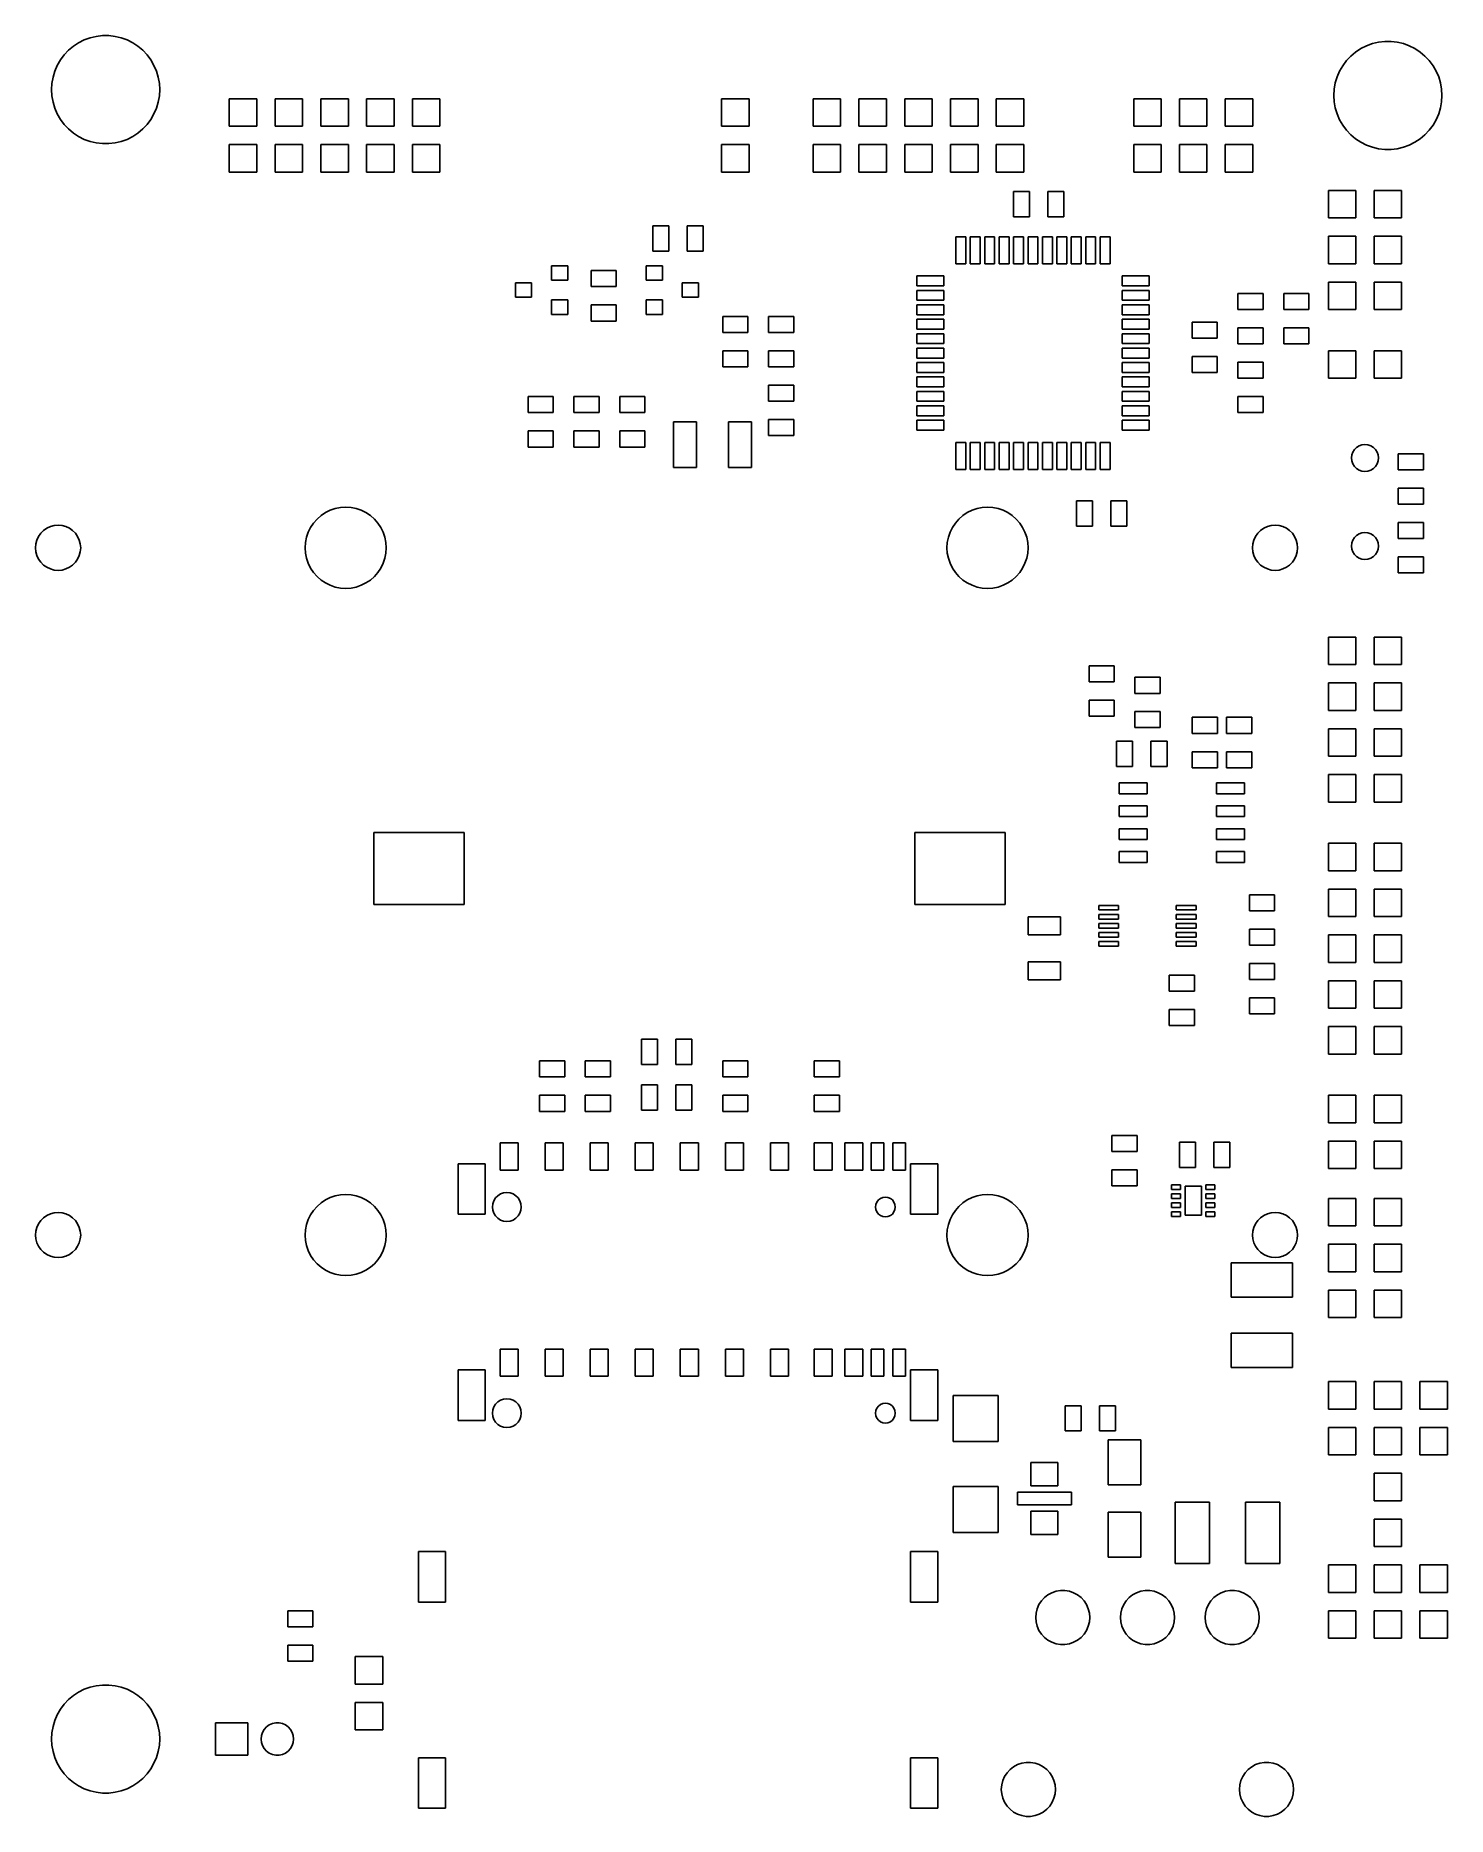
# Model space of a CAD drawing. Extents: x 0.05 to 3.13, y 0.03 to 3.92.
import ezdxf

# ---------------------------------------------------------------- set-up
doc = ezdxf.new("R2010")
doc.units = 0
doc.header["$MEASUREMENT"] = 0
doc.layers.add('BLACK', color=7, linetype='CONTINUOUS')

msp = doc.modelspace()

# ---------------------------------------------------------------- linework, layer by layer
at = {"layer": 'BLACK', "linetype": 'CONTINUOUS'}
for p, q in [((0.1189, 3.8859), (0.1295, 3.8947)), ((0.1295, 3.8947), (0.1409, 3.9023)), ((0.1409, 3.9023), (0.1532, 3.9085)), ((0.1532, 3.9085), (0.1661, 3.9131)), ((0.1661, 3.9131), (0.1795, 3.9163)), ((0.1795, 3.9163), (0.1931, 3.9179)), ((0.1931, 3.9179), (0.2069, 3.9179)), ((0.2069, 3.9179), (0.2205, 3.9163)), ((0.2205, 3.9163), (0.2339, 3.9131)), ((0.2339, 3.9131), (0.2468, 3.9085)), ((0.2468, 3.9085), (0.2591, 3.9023)), ((0.2591, 3.9023), (0.2705, 3.8947)), ((0.2705, 3.8947), (0.2811, 3.8859)), ((2.9295, 3.8821), (2.9409, 3.8897)), ((2.9409, 3.8897), (2.9532, 3.8958)), ((2.9532, 3.8958), (2.9661, 3.9005)), ((2.9661, 3.9005), (2.9795, 3.9037)), ((2.9795, 3.9037), (2.9931, 3.9053)), ((2.9931, 3.9053), (3.0069, 3.9053)), ((3.0069, 3.9053), (3.0205, 3.9037)), ((3.0205, 3.9037), (3.0339, 3.9005)), ((3.0339, 3.9005), (3.0468, 3.8958)), ((3.0468, 3.8958), (3.0591, 3.8897)), ((3.0591, 3.8897), (3.0705, 3.8821)), ((0.089, 3.8404), (0.0945, 3.853)), ((0.0945, 3.853), (0.1013, 3.8649)), ((0.1013, 3.8649), (0.1095, 3.8759)), ((0.1095, 3.8759), (0.1189, 3.8859)), ((0.2811, 3.8859), (0.2905, 3.8759)), ((0.2905, 3.8759), (0.2987, 3.8649)), ((0.2987, 3.8649), (0.3055, 3.853)), ((0.3055, 3.853), (0.311, 3.8404)), ((2.8944, 3.8404), (2.9013, 3.8523)), ((2.9013, 3.8523), (2.9095, 3.8633)), ((2.9095, 3.8633), (2.919, 3.8733)), ((2.919, 3.8733), (2.9295, 3.8821)), ((3.0705, 3.8821), (3.081, 3.8733)), ((3.081, 3.8733), (3.0905, 3.8633)), ((3.0905, 3.8633), (3.0987, 3.8523)), ((3.0987, 3.8523), (3.1056, 3.8404)), ((0.0819, 3.8), (0.0827, 3.8137)), ((0.0827, 3.8137), (0.0851, 3.8272)), ((0.0851, 3.8272), (0.089, 3.8404)), ((0.311, 3.8404), (0.3149, 3.8272)), ((0.3149, 3.8272), (0.3173, 3.8137)), ((0.3173, 3.8137), (0.3181, 3.8)), ((2.8827, 3.8011), (2.8851, 3.8146)), ((2.8851, 3.8146), (2.889, 3.8278)), ((2.889, 3.8278), (2.8944, 3.8404)), ((3.1056, 3.8404), (3.111, 3.8278)), ((3.111, 3.8278), (3.1149, 3.8146)), ((3.1149, 3.8146), (3.1173, 3.8011)), ((0.0827, 3.7863), (0.0819, 3.8)), ((0.0851, 3.7728), (0.0827, 3.7863)), ((0.089, 3.7596), (0.0851, 3.7728)), ((0.3149, 3.7728), (0.311, 3.7596)), ((0.3173, 3.7863), (0.3149, 3.7728)), ((0.3181, 3.8), (0.3173, 3.7863)), ((0.47, 3.72), (0.47, 3.78)), ((0.47, 3.78), (0.53, 3.78)), ((0.53, 3.78), (0.53, 3.72)), ((0.57, 3.72), (0.57, 3.78)), ((0.57, 3.78), (0.63, 3.78)), ((0.63, 3.78), (0.63, 3.72)), ((0.67, 3.72), (0.67, 3.78)), ((0.67, 3.78), (0.73, 3.78)), ((0.73, 3.78), (0.73, 3.72)), ((0.77, 3.72), (0.77, 3.78)), ((0.77, 3.78), (0.83, 3.78)), ((0.83, 3.78), (0.83, 3.72)), ((0.87, 3.72), (0.87, 3.78)), ((0.87, 3.78), (0.93, 3.78)), ((0.93, 3.78), (0.93, 3.72)), ((1.545, 3.72), (1.545, 3.78)), ((1.545, 3.78), (1.605, 3.78)), ((1.605, 3.78), (1.605, 3.72)), ((1.745, 3.72), (1.745, 3.78)), ((1.745, 3.78), (1.805, 3.78)), ((1.805, 3.78), (1.805, 3.72)), ((1.845, 3.72), (1.845, 3.78)), ((1.845, 3.78), (1.905, 3.78)), ((1.905, 3.78), (1.905, 3.72)), ((1.945, 3.72), (1.945, 3.78)), ((1.945, 3.78), (2.005, 3.78)), ((2.005, 3.78), (2.005, 3.72)), ((2.045, 3.72), (2.045, 3.78)), ((2.045, 3.78), (2.105, 3.78)), ((2.105, 3.78), (2.105, 3.72)), ((2.145, 3.72), (2.145, 3.78)), ((2.145, 3.78), (2.205, 3.78)), ((2.205, 3.78), (2.205, 3.72)), ((2.445, 3.72), (2.445, 3.78)), ((2.445, 3.78), (2.505, 3.78)), ((2.505, 3.78), (2.505, 3.72)), ((2.545, 3.72), (2.545, 3.78)), ((2.545, 3.78), (2.605, 3.78)), ((2.605, 3.78), (2.605, 3.72)), ((2.645, 3.72), (2.645, 3.78)), ((2.645, 3.78), (2.705, 3.78)), ((2.705, 3.78), (2.705, 3.72)), ((2.8819, 3.7874), (2.8827, 3.8011)), ((2.8827, 3.7737), (2.8819, 3.7874)), ((2.8851, 3.7602), (2.8827, 3.7737)), ((3.1173, 3.7737), (3.1149, 3.7602)), ((3.1173, 3.8011), (3.1181, 3.7874)), ((3.1181, 3.7874), (3.1173, 3.7737)), ((0.0945, 3.747), (0.089, 3.7596)), ((0.1013, 3.7351), (0.0945, 3.747)), ((0.1095, 3.7241), (0.1013, 3.7351)), ((0.2987, 3.7351), (0.2905, 3.7241)), ((0.3055, 3.747), (0.2987, 3.7351)), ((0.311, 3.7596), (0.3055, 3.747)), ((2.889, 3.747), (2.8851, 3.7602)), ((2.8944, 3.7344), (2.889, 3.747)), ((2.9013, 3.7225), (2.8944, 3.7344)), ((3.1056, 3.7344), (3.0987, 3.7225)), ((3.111, 3.747), (3.1056, 3.7344)), ((3.1149, 3.7602), (3.111, 3.747)), ((0.1189, 3.7141), (0.1095, 3.7241)), ((0.1295, 3.7053), (0.1189, 3.7141)), ((0.1409, 3.6977), (0.1295, 3.7053)), ((0.1532, 3.6915), (0.1409, 3.6977)), ((0.2591, 3.6977), (0.2468, 3.6915)), ((0.2705, 3.7053), (0.2591, 3.6977)), ((0.2811, 3.7141), (0.2705, 3.7053)), ((0.2905, 3.7241), (0.2811, 3.7141)), ((0.53, 3.72), (0.47, 3.72)), ((0.63, 3.72), (0.57, 3.72)), ((0.73, 3.72), (0.67, 3.72)), ((0.83, 3.72), (0.77, 3.72)), ((0.93, 3.72), (0.87, 3.72)), ((1.605, 3.72), (1.545, 3.72)), ((1.805, 3.72), (1.745, 3.72)), ((1.905, 3.72), (1.845, 3.72)), ((2.005, 3.72), (1.945, 3.72)), ((2.105, 3.72), (2.045, 3.72)), ((2.205, 3.72), (2.145, 3.72)), ((2.505, 3.72), (2.445, 3.72)), ((2.605, 3.72), (2.545, 3.72)), ((2.705, 3.72), (2.645, 3.72)), ((2.9095, 3.7115), (2.9013, 3.7225)), ((2.919, 3.7015), (2.9095, 3.7115)), ((2.9295, 3.6927), (2.919, 3.7015)), ((2.9409, 3.6851), (2.9295, 3.6927)), ((3.0705, 3.6927), (3.0591, 3.6851)), ((3.081, 3.7015), (3.0705, 3.6927)), ((3.0905, 3.7115), (3.081, 3.7015)), ((3.0987, 3.7225), (3.0905, 3.7115)), ((0.1661, 3.6869), (0.1532, 3.6915)), ((0.1795, 3.6837), (0.1661, 3.6869)), ((0.1931, 3.6821), (0.1795, 3.6837)), ((0.2069, 3.6821), (0.1931, 3.6821)), ((0.2205, 3.6837), (0.2069, 3.6821)), ((0.2339, 3.6869), (0.2205, 3.6837)), ((0.2468, 3.6915), (0.2339, 3.6869)), ((0.47, 3.62), (0.47, 3.68)), ((0.47, 3.68), (0.53, 3.68)), ((0.53, 3.68), (0.53, 3.62)), ((0.57, 3.62), (0.57, 3.68)), ((0.57, 3.68), (0.63, 3.68)), ((0.63, 3.68), (0.63, 3.62)), ((0.67, 3.62), (0.67, 3.68)), ((0.67, 3.68), (0.73, 3.68)), ((0.73, 3.68), (0.73, 3.62)), ((0.77, 3.62), (0.77, 3.68)), ((0.77, 3.68), (0.83, 3.68)), ((0.83, 3.68), (0.83, 3.62)), ((0.87, 3.62), (0.87, 3.68)), ((0.87, 3.68), (0.93, 3.68)), ((0.93, 3.68), (0.93, 3.62)), ((1.545, 3.62), (1.545, 3.68)), ((1.545, 3.68), (1.605, 3.68)), ((1.605, 3.68), (1.605, 3.62)), ((1.745, 3.62), (1.745, 3.68)), ((1.745, 3.68), (1.805, 3.68)), ((1.805, 3.68), (1.805, 3.62)), ((1.845, 3.62), (1.845, 3.68)), ((1.845, 3.68), (1.905, 3.68)), ((1.905, 3.68), (1.905, 3.62)), ((1.945, 3.62), (1.945, 3.68)), ((1.945, 3.68), (2.005, 3.68)), ((2.005, 3.68), (2.005, 3.62)), ((2.045, 3.62), (2.045, 3.68)), ((2.045, 3.68), (2.105, 3.68)), ((2.105, 3.68), (2.105, 3.62)), ((2.145, 3.62), (2.145, 3.68)), ((2.145, 3.68), (2.205, 3.68)), ((2.205, 3.68), (2.205, 3.62)), ((2.445, 3.62), (2.445, 3.68)), ((2.445, 3.68), (2.505, 3.68)), ((2.505, 3.68), (2.505, 3.62)), ((2.545, 3.62), (2.545, 3.68)), ((2.545, 3.68), (2.605, 3.68)), ((2.605, 3.68), (2.605, 3.62)), ((2.645, 3.62), (2.645, 3.68)), ((2.645, 3.68), (2.705, 3.68)), ((2.705, 3.68), (2.705, 3.62)), ((2.9532, 3.6789), (2.9409, 3.6851)), ((2.9661, 3.6742), (2.9532, 3.6789)), ((2.9795, 3.6711), (2.9661, 3.6742)), ((2.9931, 3.6695), (2.9795, 3.6711)), ((3.0069, 3.6695), (2.9931, 3.6695)), ((3.0205, 3.6711), (3.0069, 3.6695)), ((3.0339, 3.6742), (3.0205, 3.6711)), ((3.0468, 3.6789), (3.0339, 3.6742)), ((3.0591, 3.6851), (3.0468, 3.6789)), ((0.53, 3.62), (0.47, 3.62)), ((0.63, 3.62), (0.57, 3.62)), ((0.73, 3.62), (0.67, 3.62)), ((0.83, 3.62), (0.77, 3.62)), ((0.93, 3.62), (0.87, 3.62)), ((1.605, 3.62), (1.545, 3.62)), ((1.805, 3.62), (1.745, 3.62)), ((1.905, 3.62), (1.845, 3.62)), ((2.005, 3.62), (1.945, 3.62)), ((2.105, 3.62), (2.045, 3.62)), ((2.205, 3.62), (2.145, 3.62)), ((2.505, 3.62), (2.445, 3.62)), ((2.605, 3.62), (2.545, 3.62)), ((2.705, 3.62), (2.645, 3.62)), ((2.1825, 3.5225), (2.1825, 3.5775)), ((2.1825, 3.5775), (2.2175, 3.5775)), ((2.2175, 3.5775), (2.2175, 3.5225)), ((2.2575, 3.5225), (2.2575, 3.5775)), ((2.2575, 3.5775), (2.2925, 3.5775)), ((2.2925, 3.5775), (2.2925, 3.5225)), ((2.87, 3.52), (2.87, 3.58)), ((2.87, 3.58), (2.93, 3.58)), ((2.93, 3.58), (2.93, 3.52)), ((2.97, 3.52), (2.97, 3.58)), ((2.97, 3.58), (3.03, 3.58)), ((3.03, 3.58), (3.03, 3.52)), ((1.395, 3.4475), (1.395, 3.5025)), ((1.395, 3.5025), (1.43, 3.5025)), ((1.43, 3.5025), (1.43, 3.4475)), ((1.47, 3.4475), (1.47, 3.5025)), ((1.47, 3.5025), (1.505, 3.5025)), ((1.505, 3.5025), (1.505, 3.4475)), ((2.2175, 3.5225), (2.1825, 3.5225)), ((2.2925, 3.5225), (2.2575, 3.5225)), ((2.93, 3.52), (2.87, 3.52)), ((3.03, 3.52), (2.97, 3.52)), ((2.0567, 3.4199), (2.0567, 3.4789)), ((2.0567, 3.4789), (2.0783, 3.4789)), ((2.0783, 3.4789), (2.0783, 3.4199)), ((2.0882, 3.4199), (2.0882, 3.4789)), ((2.0882, 3.4789), (2.1098, 3.4789)), ((2.1098, 3.4789), (2.1098, 3.4199)), ((2.1197, 3.4199), (2.1197, 3.4789)), ((2.1197, 3.4789), (2.1413, 3.4789)), ((2.1413, 3.4789), (2.1413, 3.4199)), ((2.1512, 3.4199), (2.1512, 3.4789)), ((2.1512, 3.4789), (2.1728, 3.4789)), ((2.1728, 3.4789), (2.1728, 3.4199)), ((2.1827, 3.4199), (2.1827, 3.4789)), ((2.1827, 3.4789), (2.2043, 3.4789)), ((2.2043, 3.4789), (2.2043, 3.4199)), ((2.2142, 3.4199), (2.2142, 3.4789)), ((2.2142, 3.4789), (2.2358, 3.4789)), ((2.2358, 3.4789), (2.2358, 3.4199)), ((2.2457, 3.4199), (2.2457, 3.4789)), ((2.2457, 3.4789), (2.2673, 3.4789)), ((2.2673, 3.4789), (2.2673, 3.4199)), ((2.2772, 3.4199), (2.2772, 3.4789)), ((2.2772, 3.4789), (2.2988, 3.4789)), ((2.2988, 3.4789), (2.2988, 3.4199)), ((2.3087, 3.4199), (2.3087, 3.4789)), ((2.3087, 3.4789), (2.3303, 3.4789)), ((2.3303, 3.4789), (2.3303, 3.4199)), ((2.3402, 3.4199), (2.3402, 3.4789)), ((2.3402, 3.4789), (2.3618, 3.4789)), ((2.3618, 3.4789), (2.3618, 3.4199)), ((2.3716, 3.4199), (2.3716, 3.4789)), ((2.3716, 3.4789), (2.3933, 3.4789)), ((2.3933, 3.4789), (2.3933, 3.4199)), ((2.87, 3.42), (2.87, 3.48)), ((2.87, 3.48), (2.93, 3.48)), ((2.93, 3.48), (2.93, 3.42)), ((2.97, 3.42), (2.97, 3.48)), ((2.97, 3.48), (3.03, 3.48)), ((3.03, 3.48), (3.03, 3.42)), ((1.43, 3.4475), (1.395, 3.4475)), ((1.505, 3.4475), (1.47, 3.4475)), ((1.1735, 3.3841), (1.1735, 3.4156)), ((1.1735, 3.4156), (1.209, 3.4156)), ((1.209, 3.3841), (1.1735, 3.3841)), ((1.209, 3.4156), (1.209, 3.3841)), ((1.26, 3.37), (1.26, 3.405)), ((1.26, 3.405), (1.315, 3.405)), ((1.315, 3.405), (1.315, 3.37)), ((1.3804, 3.3841), (1.3804, 3.4156)), ((1.3804, 3.4156), (1.4159, 3.4156)), ((1.4159, 3.3841), (1.3804, 3.3841)), ((1.4159, 3.4156), (1.4159, 3.3841)), ((1.9711, 3.3716), (1.9711, 3.3933)), ((1.9711, 3.3933), (2.0301, 3.3933)), ((2.0301, 3.3933), (2.0301, 3.3716)), ((2.0783, 3.4199), (2.0567, 3.4199)), ((2.1098, 3.4199), (2.0882, 3.4199)), ((2.1413, 3.4199), (2.1197, 3.4199)), ((2.1728, 3.4199), (2.1512, 3.4199)), ((2.2043, 3.4199), (2.1827, 3.4199)), ((2.2358, 3.4199), (2.2142, 3.4199)), ((2.2673, 3.4199), (2.2457, 3.4199)), ((2.2988, 3.4199), (2.2772, 3.4199)), ((2.3303, 3.4199), (2.3087, 3.4199)), ((2.3618, 3.4199), (2.3402, 3.4199)), ((2.3933, 3.4199), (2.3716, 3.4199)), ((2.4199, 3.3716), (2.4199, 3.3933)), ((2.4199, 3.3933), (2.4789, 3.3933)), ((2.4789, 3.3933), (2.4789, 3.3716)), ((2.93, 3.42), (2.87, 3.42)), ((3.03, 3.42), (2.97, 3.42)), ((1.0948, 3.3468), (1.0948, 3.3782)), ((1.0948, 3.3782), (1.1302, 3.3782)), ((1.1302, 3.3468), (1.0948, 3.3468)), ((1.1302, 3.3782), (1.1302, 3.3468)), ((1.315, 3.37), (1.26, 3.37)), ((1.4591, 3.3468), (1.4591, 3.3782)), ((1.4591, 3.3782), (1.4946, 3.3782)), ((1.4946, 3.3468), (1.4591, 3.3468)), ((1.4946, 3.3782), (1.4946, 3.3468)), ((2.0301, 3.3716), (1.9711, 3.3716)), ((1.9711, 3.3402), (1.9711, 3.3618)), ((1.9711, 3.3618), (2.0301, 3.3618)), ((2.0301, 3.3618), (2.0301, 3.3402)), ((2.4789, 3.3716), (2.4199, 3.3716)), ((2.4199, 3.3402), (2.4199, 3.3618)), ((2.4199, 3.3618), (2.4789, 3.3618)), ((2.4789, 3.3618), (2.4789, 3.3402)), ((2.6725, 3.32), (2.6725, 3.355)), ((2.6725, 3.355), (2.7275, 3.355)), ((2.7275, 3.355), (2.7275, 3.32)), ((2.7725, 3.32), (2.7725, 3.355)), ((2.7725, 3.355), (2.8275, 3.355)), ((2.8275, 3.355), (2.8275, 3.32)), ((2.87, 3.32), (2.87, 3.38)), ((2.87, 3.38), (2.93, 3.38)), ((2.93, 3.38), (2.93, 3.32)), ((2.97, 3.32), (2.97, 3.38)), ((2.97, 3.38), (3.03, 3.38)), ((3.03, 3.38), (3.03, 3.32)), ((1.1735, 3.3093), (1.1735, 3.3409)), ((1.1735, 3.3409), (1.209, 3.3409)), ((1.209, 3.3093), (1.1735, 3.3093)), ((1.209, 3.3409), (1.209, 3.3093)), ((1.26, 3.295), (1.26, 3.33)), ((1.26, 3.33), (1.315, 3.33)), ((1.315, 3.33), (1.315, 3.295)), ((1.3804, 3.3093), (1.3804, 3.3409)), ((1.3804, 3.3409), (1.4159, 3.3409)), ((1.4159, 3.3093), (1.3804, 3.3093)), ((1.4159, 3.3409), (1.4159, 3.3093)), ((1.5475, 3.27), (1.5475, 3.305)), ((1.5475, 3.305), (1.6025, 3.305)), ((1.6025, 3.305), (1.6025, 3.27)), ((1.6475, 3.27), (1.6475, 3.305)), ((1.6475, 3.305), (1.7025, 3.305)), ((1.7025, 3.305), (1.7025, 3.27)), ((2.0301, 3.3402), (1.9711, 3.3402)), ((1.9711, 3.3087), (1.9711, 3.3303)), ((1.9711, 3.3303), (2.0301, 3.3303)), ((2.0301, 3.3087), (1.9711, 3.3087)), ((2.0301, 3.3303), (2.0301, 3.3087)), ((2.4789, 3.3402), (2.4199, 3.3402)), ((2.4199, 3.3087), (2.4199, 3.3303)), ((2.4199, 3.3303), (2.4789, 3.3303)), ((2.4789, 3.3087), (2.4199, 3.3087)), ((2.4789, 3.3303), (2.4789, 3.3087)), ((2.7275, 3.32), (2.6725, 3.32)), ((2.8275, 3.32), (2.7725, 3.32)), ((2.93, 3.32), (2.87, 3.32)), ((3.03, 3.32), (2.97, 3.32)), ((1.315, 3.295), (1.26, 3.295)), ((1.6025, 3.27), (1.5475, 3.27)), ((1.7025, 3.27), (1.6475, 3.27)), ((1.9711, 3.2772), (1.9711, 3.2988)), ((1.9711, 3.2988), (2.0301, 3.2988)), ((2.0301, 3.2772), (1.9711, 3.2772)), ((1.9711, 3.2457), (1.9711, 3.2673)), ((1.9711, 3.2673), (2.0301, 3.2673)), ((2.0301, 3.2988), (2.0301, 3.2772)), ((2.0301, 3.2673), (2.0301, 3.2457)), ((2.4199, 3.2772), (2.4199, 3.2988)), ((2.4199, 3.2988), (2.4789, 3.2988)), ((2.4789, 3.2772), (2.4199, 3.2772)), ((2.4199, 3.2457), (2.4199, 3.2673)), ((2.4199, 3.2673), (2.4789, 3.2673)), ((2.4789, 3.2988), (2.4789, 3.2772)), ((2.4789, 3.2673), (2.4789, 3.2457)), ((2.5725, 3.2575), (2.5725, 3.2925)), ((2.5725, 3.2925), (2.6275, 3.2925)), ((2.6275, 3.2925), (2.6275, 3.2575)), ((2.6725, 3.245), (2.6725, 3.28)), ((2.6725, 3.28), (2.7275, 3.28)), ((2.7275, 3.28), (2.7275, 3.245)), ((2.7725, 3.245), (2.7725, 3.28)), ((2.7725, 3.28), (2.8275, 3.28)), ((2.8275, 3.28), (2.8275, 3.245)), ((1.5475, 3.195), (1.5475, 3.23)), ((1.5475, 3.23), (1.6025, 3.23)), ((1.6025, 3.23), (1.6025, 3.195)), ((1.6475, 3.195), (1.6475, 3.23)), ((1.6475, 3.23), (1.7025, 3.23)), ((1.7025, 3.23), (1.7025, 3.195)), ((2.0301, 3.2457), (1.9711, 3.2457)), ((1.9711, 3.2142), (1.9711, 3.2358)), ((1.9711, 3.2358), (2.0301, 3.2358)), ((2.0301, 3.2358), (2.0301, 3.2142)), ((2.4789, 3.2457), (2.4199, 3.2457)), ((2.4199, 3.2142), (2.4199, 3.2358)), ((2.4199, 3.2358), (2.4789, 3.2358)), ((2.4789, 3.2358), (2.4789, 3.2142)), ((2.6275, 3.2575), (2.5725, 3.2575)), ((2.7275, 3.245), (2.6725, 3.245)), ((2.8275, 3.245), (2.7725, 3.245)), ((2.87, 3.17), (2.87, 3.23)), ((2.87, 3.23), (2.93, 3.23)), ((2.93, 3.23), (2.93, 3.17)), ((2.97, 3.17), (2.97, 3.23)), ((2.97, 3.23), (3.03, 3.23)), ((3.03, 3.23), (3.03, 3.17)), ((1.6025, 3.195), (1.5475, 3.195)), ((1.7025, 3.195), (1.6475, 3.195)), ((2.0301, 3.2142), (1.9711, 3.2142)), ((1.9711, 3.1827), (1.9711, 3.2043)), ((1.9711, 3.2043), (2.0301, 3.2043)), ((2.0301, 3.2043), (2.0301, 3.1827)), ((2.4789, 3.2142), (2.4199, 3.2142)), ((2.4199, 3.1827), (2.4199, 3.2043)), ((2.4199, 3.2043), (2.4789, 3.2043)), ((2.4789, 3.2043), (2.4789, 3.1827)), ((2.5725, 3.1825), (2.5725, 3.2175)), ((2.5725, 3.2175), (2.6275, 3.2175)), ((2.6275, 3.2175), (2.6275, 3.1825)), ((2.6725, 3.17), (2.6725, 3.205)), ((2.6725, 3.205), (2.7275, 3.205)), ((2.7275, 3.205), (2.7275, 3.17)), ((1.6475, 3.12), (1.6475, 3.155)), ((1.6475, 3.155), (1.7025, 3.155)), ((1.7025, 3.155), (1.7025, 3.12)), ((2.0301, 3.1827), (1.9711, 3.1827)), ((1.9711, 3.1512), (1.9711, 3.1728)), ((1.9711, 3.1728), (2.0301, 3.1728)), ((2.0301, 3.1512), (1.9711, 3.1512)), ((2.0301, 3.1728), (2.0301, 3.1512)), ((2.4789, 3.1827), (2.4199, 3.1827)), ((2.4199, 3.1512), (2.4199, 3.1728)), ((2.4199, 3.1728), (2.4789, 3.1728)), ((2.4789, 3.1512), (2.4199, 3.1512)), ((2.4789, 3.1728), (2.4789, 3.1512)), ((2.6275, 3.1825), (2.5725, 3.1825)), ((2.7275, 3.17), (2.6725, 3.17)), ((2.93, 3.17), (2.87, 3.17)), ((3.03, 3.17), (2.97, 3.17)), ((1.1225, 3.095), (1.1225, 3.13)), ((1.1225, 3.13), (1.1775, 3.13)), ((1.1775, 3.13), (1.1775, 3.095)), ((1.2225, 3.095), (1.2225, 3.13)), ((1.2225, 3.13), (1.2775, 3.13)), ((1.2775, 3.13), (1.2775, 3.095)), ((1.3225, 3.095), (1.3225, 3.13)), ((1.3225, 3.13), (1.3775, 3.13)), ((1.3775, 3.13), (1.3775, 3.095)), ((1.7025, 3.12), (1.6475, 3.12)), ((1.9711, 3.1197), (1.9711, 3.1413)), ((1.9711, 3.1413), (2.0301, 3.1413)), ((2.0301, 3.1197), (1.9711, 3.1197)), ((1.9711, 3.0882), (1.9711, 3.1098)), ((1.9711, 3.1098), (2.0301, 3.1098)), ((2.0301, 3.1413), (2.0301, 3.1197)), ((2.0301, 3.1098), (2.0301, 3.0882)), ((2.4199, 3.1197), (2.4199, 3.1413)), ((2.4199, 3.1413), (2.4789, 3.1413)), ((2.4789, 3.1197), (2.4199, 3.1197)), ((2.4199, 3.0882), (2.4199, 3.1098)), ((2.4199, 3.1098), (2.4789, 3.1098)), ((2.4789, 3.1413), (2.4789, 3.1197)), ((2.4789, 3.1098), (2.4789, 3.0882)), ((2.6725, 3.095), (2.6725, 3.13)), ((2.6725, 3.13), (2.7275, 3.13)), ((2.7275, 3.13), (2.7275, 3.095)), ((1.1775, 3.095), (1.1225, 3.095)), ((1.2775, 3.095), (1.2225, 3.095)), ((1.3775, 3.095), (1.3225, 3.095)), ((1.44, 2.975), (1.44, 3.075)), ((1.44, 3.075), (1.49, 3.075)), ((1.49, 3.075), (1.49, 2.975)), ((1.56, 2.975), (1.56, 3.075)), ((1.56, 3.075), (1.61, 3.075)), ((1.61, 3.075), (1.61, 2.975)), ((1.6475, 3.045), (1.6475, 3.08)), ((1.6475, 3.08), (1.7025, 3.08)), ((1.7025, 3.08), (1.7025, 3.045)), ((2.0301, 3.0882), (1.9711, 3.0882)), ((1.9711, 3.0567), (1.9711, 3.0783)), ((1.9711, 3.0783), (2.0301, 3.0783)), ((2.0301, 3.0783), (2.0301, 3.0567)), ((2.4789, 3.0882), (2.4199, 3.0882)), ((2.4199, 3.0567), (2.4199, 3.0783)), ((2.4199, 3.0783), (2.4789, 3.0783)), ((2.4789, 3.0783), (2.4789, 3.0567)), ((2.7275, 3.095), (2.6725, 3.095)), ((1.1225, 3.02), (1.1225, 3.055)), ((1.1225, 3.055), (1.1775, 3.055)), ((1.1775, 3.055), (1.1775, 3.02)), ((1.2225, 3.02), (1.2225, 3.055)), ((1.2225, 3.055), (1.2775, 3.055)), ((1.2775, 3.055), (1.2775, 3.02)), ((1.3225, 3.02), (1.3225, 3.055)), ((1.3225, 3.055), (1.3775, 3.055)), ((1.3775, 3.055), (1.3775, 3.02)), ((1.7025, 3.045), (1.6475, 3.045)), ((2.0301, 3.0567), (1.9711, 3.0567)), ((2.4789, 3.0567), (2.4199, 3.0567)), ((1.1775, 3.02), (1.1225, 3.02)), ((1.2775, 3.02), (1.2225, 3.02)), ((1.3775, 3.02), (1.3225, 3.02)), ((2.0567, 2.9711), (2.0567, 3.0301)), ((2.0567, 3.0301), (2.0783, 3.0301)), ((2.0783, 3.0301), (2.0783, 2.9711)), ((2.0882, 2.9711), (2.0882, 3.0301)), ((2.0882, 3.0301), (2.1098, 3.0301)), ((2.1098, 3.0301), (2.1098, 2.9711)), ((2.1197, 2.9711), (2.1197, 3.0301)), ((2.1197, 3.0301), (2.1413, 3.0301)), ((2.1413, 3.0301), (2.1413, 2.9711)), ((2.1512, 2.9711), (2.1512, 3.0301)), ((2.1512, 3.0301), (2.1728, 3.0301)), ((2.1728, 3.0301), (2.1728, 2.9711)), ((2.1827, 2.9711), (2.1827, 3.0301)), ((2.1827, 3.0301), (2.2043, 3.0301)), ((2.2043, 3.0301), (2.2043, 2.9711)), ((2.2142, 2.9711), (2.2142, 3.0301)), ((2.2142, 3.0301), (2.2358, 3.0301)), ((2.2358, 3.0301), (2.2358, 2.9711)), ((2.2457, 2.9711), (2.2457, 3.0301)), ((2.2457, 3.0301), (2.2673, 3.0301)), ((2.2673, 3.0301), (2.2673, 2.9711)), ((2.2772, 2.9711), (2.2772, 3.0301)), ((2.2772, 3.0301), (2.2988, 3.0301)), ((2.2988, 3.0301), (2.2988, 2.9711)), ((2.3087, 2.9711), (2.3087, 3.0301)), ((2.3087, 3.0301), (2.3303, 3.0301)), ((2.3303, 3.0301), (2.3303, 2.9711)), ((2.3402, 2.9711), (2.3402, 3.0301)), ((2.3402, 3.0301), (2.3618, 3.0301)), ((2.3618, 3.0301), (2.3618, 2.9711)), ((2.3716, 2.9711), (2.3716, 3.0301)), ((2.3716, 3.0301), (2.3933, 3.0301)), ((2.3933, 3.0301), (2.3933, 2.9711)), ((2.9205, 2.9961), (2.9212, 3.0027)), ((2.9212, 2.9895), (2.9205, 2.9961)), ((2.9212, 3.0027), (2.9234, 3.0089)), ((2.9234, 3.0089), (2.9269, 3.0145)), ((2.9269, 3.0145), (2.9316, 3.0192)), ((2.9316, 3.0192), (2.9372, 3.0227)), ((2.9372, 3.0227), (2.9434, 3.0249)), ((2.9434, 3.0249), (2.95, 3.0257)), ((2.95, 3.0257), (2.9566, 3.0249)), ((2.9566, 3.0249), (2.9628, 3.0227)), ((2.9628, 3.0227), (2.9684, 3.0192)), ((2.9684, 3.0192), (2.9731, 3.0145)), ((2.9731, 3.0145), (2.9766, 3.0089)), ((2.9766, 3.0089), (2.9788, 3.0027)), ((2.9788, 3.0027), (2.9796, 2.9961)), ((2.9796, 2.9961), (2.9788, 2.9895)), ((3.0225, 2.97), (3.0225, 3.005)), ((3.0225, 3.005), (3.0775, 3.005)), ((3.0775, 3.005), (3.0775, 2.97)), ((1.49, 2.975), (1.44, 2.975)), ((1.61, 2.975), (1.56, 2.975)), ((2.0783, 2.9711), (2.0567, 2.9711)), ((2.1098, 2.9711), (2.0882, 2.9711)), ((2.1413, 2.9711), (2.1197, 2.9711)), ((2.1728, 2.9711), (2.1512, 2.9711)), ((2.2043, 2.9711), (2.1827, 2.9711)), ((2.2358, 2.9711), (2.2142, 2.9711)), ((2.2673, 2.9711), (2.2457, 2.9711)), ((2.2988, 2.9711), (2.2772, 2.9711)), ((2.3303, 2.9711), (2.3087, 2.9711)), ((2.3618, 2.9711), (2.3402, 2.9711)), ((2.3933, 2.9711), (2.3716, 2.9711)), ((2.9234, 2.9833), (2.9212, 2.9895)), ((2.9269, 2.9777), (2.9234, 2.9833)), ((2.9316, 2.973), (2.9269, 2.9777)), ((2.9372, 2.9695), (2.9316, 2.973)), ((2.9434, 2.9673), (2.9372, 2.9695)), ((2.95, 2.9665), (2.9434, 2.9673)), ((2.9566, 2.9673), (2.95, 2.9665)), ((2.9628, 2.9695), (2.9566, 2.9673)), ((2.9684, 2.973), (2.9628, 2.9695)), ((2.9731, 2.9777), (2.9684, 2.973)), ((2.9766, 2.9833), (2.9731, 2.9777)), ((2.9788, 2.9895), (2.9766, 2.9833)), ((3.0775, 2.97), (3.0225, 2.97)), ((3.0225, 2.895), (3.0225, 2.93)), ((3.0225, 2.93), (3.0775, 2.93)), ((3.0775, 2.93), (3.0775, 2.895)), ((0.6703, 2.8703), (0.6799, 2.8767)), ((0.6799, 2.8767), (0.6903, 2.8818)), ((0.6903, 2.8818), (0.7013, 2.8856)), ((0.7013, 2.8856), (0.7127, 2.8878)), ((0.7127, 2.8878), (0.7242, 2.8886)), ((0.7242, 2.8886), (0.7358, 2.8878)), ((0.7358, 2.8878), (0.7471, 2.8856)), ((0.7471, 2.8856), (0.7581, 2.8818)), ((0.7581, 2.8818), (0.7685, 2.8767)), ((0.7685, 2.8767), (0.7781, 2.8703)), ((2.0719, 2.8703), (2.0815, 2.8767)), ((2.0815, 2.8767), (2.0919, 2.8818)), ((2.0919, 2.8818), (2.1029, 2.8856)), ((2.1029, 2.8856), (2.1142, 2.8878)), ((2.1142, 2.8878), (2.1258, 2.8886)), ((2.1258, 2.8886), (2.1374, 2.8878)), ((2.1374, 2.8878), (2.1487, 2.8856)), ((2.1487, 2.8856), (2.1597, 2.8818)), ((2.1597, 2.8818), (2.1701, 2.8767)), ((2.1701, 2.8767), (2.1797, 2.8703)), ((2.32, 2.8475), (2.32, 2.9025)), ((2.32, 2.9025), (2.355, 2.9025)), ((2.355, 2.9025), (2.355, 2.8475)), ((2.395, 2.8475), (2.395, 2.9025)), ((2.395, 2.9025), (2.43, 2.9025)), ((2.43, 2.9025), (2.43, 2.8475)), ((3.0775, 2.895), (3.0225, 2.895)), ((0.0586, 2.8316), (0.0646, 2.8377)), ((0.0646, 2.8377), (0.0717, 2.8426)), ((0.0717, 2.8426), (0.0794, 2.8462)), ((0.0794, 2.8462), (0.0877, 2.8485)), ((0.0877, 2.8485), (0.0963, 2.8492)), ((0.0963, 2.8492), (0.1048, 2.8485)), ((0.1048, 2.8485), (0.1131, 2.8462)), ((0.1131, 2.8462), (0.1209, 2.8426)), ((0.1209, 2.8426), (0.1279, 2.8377)), ((0.1279, 2.8377), (0.134, 2.8316)), ((0.6424, 2.8339), (0.6475, 2.8443)), ((0.6475, 2.8443), (0.6539, 2.8539)), ((0.6539, 2.8539), (0.6616, 2.8626)), ((0.6616, 2.8626), (0.6703, 2.8703)), ((0.7781, 2.8703), (0.7869, 2.8626)), ((0.7869, 2.8626), (0.7945, 2.8539)), ((0.7945, 2.8539), (0.8009, 2.8443)), ((0.8009, 2.8443), (0.8061, 2.8339)), ((2.044, 2.8339), (2.0491, 2.8443)), ((2.0491, 2.8443), (2.0555, 2.8539)), ((2.0555, 2.8539), (2.0631, 2.8626)), ((2.0631, 2.8626), (2.0719, 2.8703)), ((2.1797, 2.8703), (2.1884, 2.8626)), ((2.1884, 2.8626), (2.1961, 2.8539)), ((2.1961, 2.8539), (2.2025, 2.8443)), ((2.2025, 2.8443), (2.2076, 2.8339)), ((2.355, 2.8475), (2.32, 2.8475)), ((2.43, 2.8475), (2.395, 2.8475)), ((2.716, 2.8316), (2.7221, 2.8377)), ((2.7221, 2.8377), (2.7291, 2.8426)), ((2.7291, 2.8426), (2.7369, 2.8462)), ((2.7369, 2.8462), (2.7452, 2.8485)), ((2.7452, 2.8485), (2.7537, 2.8492)), ((2.7537, 2.8492), (2.7623, 2.8485)), ((2.7623, 2.8485), (2.7706, 2.8462)), ((2.7706, 2.8462), (2.7784, 2.8426)), ((2.7784, 2.8426), (2.7854, 2.8377)), ((2.7854, 2.8377), (2.7914, 2.8316)), ((3.0225, 2.82), (3.0225, 2.855)), ((3.0225, 2.855), (3.0775, 2.855)), ((3.0775, 2.855), (3.0775, 2.82)), ((0.047, 2.8), (0.0478, 2.8085)), ((0.0478, 2.7915), (0.047, 2.8)), ((0.0478, 2.8085), (0.05, 2.8168)), ((0.05, 2.8168), (0.0536, 2.8246)), ((0.0536, 2.8246), (0.0586, 2.8316)), ((0.134, 2.8316), (0.1389, 2.8246)), ((0.1389, 2.8246), (0.1425, 2.8168)), ((0.1425, 2.8168), (0.1447, 2.8085)), ((0.1447, 2.8085), (0.1455, 2.8)), ((0.1455, 2.8), (0.1447, 2.7915)), ((0.6356, 2.8), (0.6364, 2.8116)), ((0.6364, 2.7884), (0.6356, 2.8)), ((0.6364, 2.8116), (0.6386, 2.8229)), ((0.6386, 2.8229), (0.6424, 2.8339)), ((0.8061, 2.8339), (0.8098, 2.8229)), ((0.8098, 2.8229), (0.812, 2.8116)), ((0.812, 2.8116), (0.8128, 2.8)), ((0.8128, 2.8), (0.812, 2.7884)), ((2.0372, 2.8), (2.038, 2.8116)), ((2.038, 2.7884), (2.0372, 2.8)), ((2.038, 2.8116), (2.0402, 2.8229)), ((2.0402, 2.8229), (2.044, 2.8339)), ((2.2076, 2.8339), (2.2113, 2.8229)), ((2.2113, 2.8229), (2.2136, 2.8116)), ((2.2136, 2.8116), (2.2144, 2.8)), ((2.2144, 2.8), (2.2136, 2.7884)), ((2.7045, 2.8), (2.7053, 2.8085)), ((2.7053, 2.7915), (2.7045, 2.8)), ((2.7053, 2.8085), (2.7075, 2.8168)), ((2.7075, 2.8168), (2.7111, 2.8246)), ((2.7111, 2.8246), (2.716, 2.8316)), ((2.7914, 2.8316), (2.7964, 2.8246)), ((2.7964, 2.8246), (2.8, 2.8168)), ((2.8, 2.8168), (2.8022, 2.8085)), ((2.8022, 2.8085), (2.803, 2.8)), ((2.803, 2.8), (2.8022, 2.7915)), ((2.9205, 2.8039), (2.9212, 2.8105)), ((2.9212, 2.7973), (2.9205, 2.8039)), ((2.9212, 2.8105), (2.9234, 2.8167)), ((2.9234, 2.8167), (2.9269, 2.8223)), ((2.9269, 2.8223), (2.9316, 2.827)), ((2.9316, 2.827), (2.9372, 2.8305)), ((2.9372, 2.8305), (2.9434, 2.8327)), ((2.9434, 2.8327), (2.95, 2.8335)), ((2.95, 2.8335), (2.9566, 2.8327)), ((2.9566, 2.8327), (2.9628, 2.8305)), ((2.9628, 2.8305), (2.9684, 2.827)), ((2.9684, 2.827), (2.9731, 2.8223)), ((2.9731, 2.8223), (2.9766, 2.8167)), ((2.9766, 2.8167), (2.9788, 2.8105)), ((2.9788, 2.8105), (2.9796, 2.8039)), ((2.9796, 2.8039), (2.9788, 2.7973)), ((3.0775, 2.82), (3.0225, 2.82)), ((0.05, 2.7832), (0.0478, 2.7915)), ((0.0536, 2.7754), (0.05, 2.7832)), ((0.0586, 2.7684), (0.0536, 2.7754)), ((0.0646, 2.7623), (0.0586, 2.7684)), ((0.0717, 2.7574), (0.0646, 2.7623)), ((0.1279, 2.7623), (0.1209, 2.7574)), ((0.134, 2.7684), (0.1279, 2.7623)), ((0.1389, 2.7754), (0.134, 2.7684)), ((0.1425, 2.7832), (0.1389, 2.7754)), ((0.1447, 2.7915), (0.1425, 2.7832)), ((0.6386, 2.7771), (0.6364, 2.7884)), ((0.6424, 2.7661), (0.6386, 2.7771)), ((0.6475, 2.7557), (0.6424, 2.7661)), ((0.8061, 2.7661), (0.8009, 2.7557)), ((0.8098, 2.7771), (0.8061, 2.7661)), ((0.812, 2.7884), (0.8098, 2.7771)), ((2.0402, 2.7771), (2.038, 2.7884)), ((2.044, 2.7661), (2.0402, 2.7771)), ((2.0491, 2.7557), (2.044, 2.7661)), ((2.2076, 2.7661), (2.2025, 2.7557)), ((2.2113, 2.7771), (2.2076, 2.7661)), ((2.2136, 2.7884), (2.2113, 2.7771)), ((2.7075, 2.7832), (2.7053, 2.7915)), ((2.7111, 2.7754), (2.7075, 2.7832)), ((2.716, 2.7684), (2.7111, 2.7754)), ((2.7221, 2.7623), (2.716, 2.7684)), ((2.7291, 2.7574), (2.7221, 2.7623)), ((2.7854, 2.7623), (2.7784, 2.7574)), ((2.7914, 2.7684), (2.7854, 2.7623)), ((2.7964, 2.7754), (2.7914, 2.7684)), ((2.8, 2.7832), (2.7964, 2.7754)), ((2.8022, 2.7915), (2.8, 2.7832)), ((2.9234, 2.7911), (2.9212, 2.7973)), ((2.9269, 2.7855), (2.9234, 2.7911)), ((2.9316, 2.7808), (2.9269, 2.7855)), ((2.9372, 2.7773), (2.9316, 2.7808)), ((2.9434, 2.7751), (2.9372, 2.7773)), ((2.95, 2.7744), (2.9434, 2.7751)), ((2.9566, 2.7751), (2.95, 2.7744)), ((2.9628, 2.7773), (2.9566, 2.7751)), ((2.9684, 2.7808), (2.9628, 2.7773)), ((2.9731, 2.7855), (2.9684, 2.7808)), ((2.9766, 2.7911), (2.9731, 2.7855)), ((2.9788, 2.7973), (2.9766, 2.7911)), ((3.0225, 2.745), (3.0225, 2.78)), ((3.0225, 2.78), (3.0775, 2.78)), ((3.0775, 2.78), (3.0775, 2.745)), ((0.0794, 2.7538), (0.0717, 2.7574)), ((0.0877, 2.7515), (0.0794, 2.7538)), ((0.0963, 2.7508), (0.0877, 2.7515)), ((0.1048, 2.7515), (0.0963, 2.7508)), ((0.1131, 2.7538), (0.1048, 2.7515)), ((0.1209, 2.7574), (0.1131, 2.7538)), ((0.6539, 2.7461), (0.6475, 2.7557)), ((0.6616, 2.7374), (0.6539, 2.7461)), ((0.6703, 2.7297), (0.6616, 2.7374)), ((0.6799, 2.7233), (0.6703, 2.7297)), ((0.6903, 2.7182), (0.6799, 2.7233)), ((0.7685, 2.7233), (0.7581, 2.7182)), ((0.7781, 2.7297), (0.7685, 2.7233)), ((0.7869, 2.7374), (0.7781, 2.7297)), ((0.7945, 2.7461), (0.7869, 2.7374)), ((0.8009, 2.7557), (0.7945, 2.7461)), ((2.0555, 2.7461), (2.0491, 2.7557)), ((2.0631, 2.7374), (2.0555, 2.7461)), ((2.0719, 2.7297), (2.0631, 2.7374)), ((2.0815, 2.7233), (2.0719, 2.7297)), ((2.0919, 2.7182), (2.0815, 2.7233)), ((2.1701, 2.7233), (2.1597, 2.7182)), ((2.1797, 2.7297), (2.1701, 2.7233)), ((2.1884, 2.7374), (2.1797, 2.7297)), ((2.1961, 2.7461), (2.1884, 2.7374)), ((2.2025, 2.7557), (2.1961, 2.7461)), ((2.7369, 2.7538), (2.7291, 2.7574)), ((2.7452, 2.7515), (2.7369, 2.7538)), ((2.7537, 2.7508), (2.7452, 2.7515)), ((2.7623, 2.7515), (2.7537, 2.7508)), ((2.7706, 2.7538), (2.7623, 2.7515)), ((2.7784, 2.7574), (2.7706, 2.7538)), ((3.0775, 2.745), (3.0225, 2.745)), ((0.7013, 2.7144), (0.6903, 2.7182)), ((0.7127, 2.7122), (0.7013, 2.7144)), ((0.7242, 2.7114), (0.7127, 2.7122)), ((0.7358, 2.7122), (0.7242, 2.7114)), ((0.7471, 2.7144), (0.7358, 2.7122)), ((0.7581, 2.7182), (0.7471, 2.7144)), ((2.1029, 2.7144), (2.0919, 2.7182)), ((2.1142, 2.7122), (2.1029, 2.7144)), ((2.1258, 2.7114), (2.1142, 2.7122)), ((2.1374, 2.7122), (2.1258, 2.7114)), ((2.1487, 2.7144), (2.1374, 2.7122)), ((2.1597, 2.7182), (2.1487, 2.7144)), ((2.87, 2.545), (2.87, 2.605)), ((2.87, 2.605), (2.93, 2.605)), ((2.93, 2.605), (2.93, 2.545)), ((2.97, 2.545), (2.97, 2.605)), ((2.97, 2.605), (3.03, 2.605)), ((3.03, 2.605), (3.03, 2.545)), ((2.3474, 2.5075), (2.3474, 2.5425)), ((2.3474, 2.5425), (2.4026, 2.5425)), ((2.4026, 2.5425), (2.4026, 2.5075)), ((2.93, 2.545), (2.87, 2.545)), ((3.03, 2.545), (2.97, 2.545)), ((2.4026, 2.5075), (2.3474, 2.5075)), ((2.4474, 2.4823), (2.4474, 2.5177)), ((2.4474, 2.5177), (2.5026, 2.5177)), ((2.5026, 2.5177), (2.5026, 2.4823)), ((2.87, 2.445), (2.87, 2.505)), ((2.87, 2.505), (2.93, 2.505)), ((2.93, 2.505), (2.93, 2.445)), ((2.97, 2.445), (2.97, 2.505)), ((2.97, 2.505), (3.03, 2.505)), ((3.03, 2.505), (3.03, 2.445)), ((2.3474, 2.4323), (2.3474, 2.4677)), ((2.3474, 2.4677), (2.4026, 2.4677)), ((2.4026, 2.4677), (2.4026, 2.4323)), ((2.5026, 2.4823), (2.4474, 2.4823)), ((2.4026, 2.4323), (2.3474, 2.4323)), ((2.4474, 2.4075), (2.4474, 2.4425)), ((2.4474, 2.4425), (2.5026, 2.4425)), ((2.5026, 2.4425), (2.5026, 2.4075)), ((2.5724, 2.3948), (2.5724, 2.4302)), ((2.5724, 2.4302), (2.6276, 2.4302)), ((2.6276, 2.4302), (2.6276, 2.3948)), ((2.6474, 2.3948), (2.6474, 2.4302)), ((2.6474, 2.4302), (2.7026, 2.4302)), ((2.7026, 2.4302), (2.7026, 2.3948)), ((2.93, 2.445), (2.87, 2.445)), ((3.03, 2.445), (2.97, 2.445)), ((2.4075, 2.3224), (2.4075, 2.3776)), ((2.4075, 2.3776), (2.4425, 2.3776)), ((2.4425, 2.3776), (2.4425, 2.3224)), ((2.5026, 2.4075), (2.4474, 2.4075)), ((2.4823, 2.3224), (2.4823, 2.3776)), ((2.4823, 2.3776), (2.5177, 2.3776)), ((2.5177, 2.3776), (2.5177, 2.3224)), ((2.6276, 2.3948), (2.5724, 2.3948)), ((2.7026, 2.3948), (2.6474, 2.3948)), ((2.87, 2.345), (2.87, 2.405)), ((2.87, 2.405), (2.93, 2.405)), ((2.93, 2.405), (2.93, 2.345)), ((2.97, 2.345), (2.97, 2.405)), ((2.97, 2.405), (3.03, 2.405)), ((3.03, 2.405), (3.03, 2.345)), ((2.5724, 2.32), (2.5724, 2.355)), ((2.5724, 2.355), (2.6276, 2.355)), ((2.6276, 2.355), (2.6276, 2.32)), ((2.6474, 2.32), (2.6474, 2.355)), ((2.6474, 2.355), (2.7026, 2.355)), ((2.7026, 2.355), (2.7026, 2.32)), ((2.93, 2.345), (2.87, 2.345)), ((3.03, 2.345), (2.97, 2.345)), ((2.4425, 2.3224), (2.4075, 2.3224)), ((2.5177, 2.3224), (2.4823, 2.3224)), ((2.6276, 2.32), (2.5724, 2.32)), ((2.7026, 2.32), (2.6474, 2.32)), ((2.87, 2.245), (2.87, 2.305)), ((2.87, 2.305), (2.93, 2.305)), ((2.93, 2.305), (2.93, 2.245)), ((2.97, 2.245), (2.97, 2.305)), ((2.97, 2.305), (3.03, 2.305)), ((3.03, 2.305), (3.03, 2.245)), ((2.4132, 2.2632), (2.4132, 2.2868)), ((2.4132, 2.2868), (2.4742, 2.2868)), ((2.4742, 2.2632), (2.4132, 2.2632)), ((2.4742, 2.2868), (2.4742, 2.2632)), ((2.6258, 2.2632), (2.6258, 2.2868)), ((2.6258, 2.2868), (2.6868, 2.2868)), ((2.6868, 2.2632), (2.6258, 2.2632)), ((2.6868, 2.2868), (2.6868, 2.2632)), ((2.4132, 2.2132), (2.4132, 2.2368)), ((2.4132, 2.2368), (2.4742, 2.2368)), ((2.4742, 2.2368), (2.4742, 2.2132)), ((2.6258, 2.2132), (2.6258, 2.2368)), ((2.6258, 2.2368), (2.6868, 2.2368)), ((2.6868, 2.2368), (2.6868, 2.2132)), ((2.93, 2.245), (2.87, 2.245)), ((3.03, 2.245), (2.97, 2.245)), ((0.786, 2.0213), (0.786, 2.1787)), ((0.786, 2.1787), (0.9829, 2.1787)), ((0.9829, 2.1787), (0.9829, 2.0213)), ((1.9671, 2.0213), (1.9671, 2.1787)), ((1.9671, 2.1787), (2.164, 2.1787)), ((2.164, 2.1787), (2.164, 2.0213)), ((2.4742, 2.2132), (2.4132, 2.2132)), ((2.4132, 2.1632), (2.4132, 2.1868)), ((2.4132, 2.1868), (2.4742, 2.1868)), ((2.4742, 2.1868), (2.4742, 2.1632)), ((2.6868, 2.2132), (2.6258, 2.2132)), ((2.6258, 2.1632), (2.6258, 2.1868)), ((2.6258, 2.1868), (2.6868, 2.1868)), ((2.6868, 2.1868), (2.6868, 2.1632)), ((2.4742, 2.1632), (2.4132, 2.1632)), ((2.6868, 2.1632), (2.6258, 2.1632)), ((2.87, 2.095), (2.87, 2.155)), ((2.87, 2.155), (2.93, 2.155)), ((2.93, 2.155), (2.93, 2.095)), ((2.97, 2.095), (2.97, 2.155)), ((2.97, 2.155), (3.03, 2.155)), ((3.03, 2.155), (3.03, 2.095)), ((2.4132, 2.1132), (2.4132, 2.1368)), ((2.4132, 2.1368), (2.4742, 2.1368)), ((2.4742, 2.1132), (2.4132, 2.1132)), ((2.4742, 2.1368), (2.4742, 2.1132)), ((2.6258, 2.1132), (2.6258, 2.1368)), ((2.6258, 2.1368), (2.6868, 2.1368)), ((2.6868, 2.1132), (2.6258, 2.1132)), ((2.6868, 2.1368), (2.6868, 2.1132)), ((2.93, 2.095), (2.87, 2.095)), ((3.03, 2.095), (2.97, 2.095)), ((0.9829, 2.0213), (0.786, 2.0213)), ((2.164, 2.0213), (1.9671, 2.0213)), ((2.6975, 2.0075), (2.6975, 2.0425)), ((2.6975, 2.0425), (2.7525, 2.0425)), ((2.7525, 2.0425), (2.7525, 2.0075)), ((2.87, 1.995), (2.87, 2.055)), ((2.87, 2.055), (2.93, 2.055)), ((2.93, 2.055), (2.93, 1.995)), ((2.97, 1.995), (2.97, 2.055)), ((2.97, 2.055), (3.03, 2.055)), ((3.03, 2.055), (3.03, 1.995)), ((2.2146, 1.9553), (2.2146, 1.9947)), ((2.2146, 1.9947), (2.2854, 1.9947)), ((2.2854, 1.9947), (2.2854, 1.9553)), ((2.3687, 2.0095), (2.3687, 2.0193)), ((2.3687, 2.0193), (2.412, 2.0193)), ((2.412, 2.0095), (2.3687, 2.0095)), ((2.3687, 1.9898), (2.3687, 1.9996)), ((2.3687, 1.9996), (2.412, 1.9996)), ((2.412, 1.9898), (2.3687, 1.9898)), ((2.412, 2.0193), (2.412, 2.0095)), ((2.412, 1.9996), (2.412, 1.9898)), ((2.538, 2.0095), (2.538, 2.0193)), ((2.538, 2.0193), (2.5813, 2.0193)), ((2.5813, 2.0095), (2.538, 2.0095)), ((2.538, 1.9898), (2.538, 1.9996)), ((2.538, 1.9996), (2.5813, 1.9996)), ((2.5813, 1.9898), (2.538, 1.9898)), ((2.5813, 2.0193), (2.5813, 2.0095)), ((2.5813, 1.9996), (2.5813, 1.9898)), ((2.7525, 2.0075), (2.6975, 2.0075)), ((2.93, 1.995), (2.87, 1.995)), ((3.03, 1.995), (2.97, 1.995)), ((2.2854, 1.9553), (2.2146, 1.9553)), ((2.3687, 1.9701), (2.3687, 1.9799)), ((2.3687, 1.9799), (2.412, 1.9799)), ((2.412, 1.9701), (2.3687, 1.9701)), ((2.3687, 1.9504), (2.3687, 1.9602)), ((2.3687, 1.9602), (2.412, 1.9602)), ((2.412, 1.9504), (2.3687, 1.9504)), ((2.412, 1.9799), (2.412, 1.9701)), ((2.412, 1.9602), (2.412, 1.9504)), ((2.538, 1.9701), (2.538, 1.9799)), ((2.538, 1.9799), (2.5813, 1.9799)), ((2.5813, 1.9701), (2.538, 1.9701)), ((2.538, 1.9504), (2.538, 1.9602)), ((2.538, 1.9602), (2.5813, 1.9602)), ((2.5813, 1.9504), (2.538, 1.9504)), ((2.5813, 1.9799), (2.5813, 1.9701)), ((2.5813, 1.9602), (2.5813, 1.9504)), ((2.6975, 1.9325), (2.6975, 1.9675)), ((2.6975, 1.9675), (2.7525, 1.9675)), ((2.7525, 1.9675), (2.7525, 1.9325)), ((2.87, 1.895), (2.87, 1.955)), ((2.87, 1.955), (2.93, 1.955)), ((2.93, 1.955), (2.93, 1.895)), ((2.97, 1.895), (2.97, 1.955)), ((2.97, 1.955), (3.03, 1.955)), ((3.03, 1.955), (3.03, 1.895)), ((2.3687, 1.9307), (2.3687, 1.9405)), ((2.3687, 1.9405), (2.412, 1.9405)), ((2.412, 1.9307), (2.3687, 1.9307)), ((2.412, 1.9405), (2.412, 1.9307)), ((2.538, 1.9307), (2.538, 1.9405)), ((2.538, 1.9405), (2.5813, 1.9405)), ((2.5813, 1.9307), (2.538, 1.9307)), ((2.5813, 1.9405), (2.5813, 1.9307)), ((2.7525, 1.9325), (2.6975, 1.9325)), ((2.2146, 1.8569), (2.2146, 1.8963)), ((2.2146, 1.8963), (2.2854, 1.8963)), ((2.2854, 1.8963), (2.2854, 1.8569)), ((2.5225, 1.8325), (2.5225, 1.8675)), ((2.5225, 1.8675), (2.5775, 1.8675)), ((2.5775, 1.8675), (2.5775, 1.8325)), ((2.6975, 1.8575), (2.6975, 1.8925)), ((2.6975, 1.8925), (2.7525, 1.8925)), ((2.7525, 1.8925), (2.7525, 1.8575)), ((2.93, 1.895), (2.87, 1.895)), ((3.03, 1.895), (2.97, 1.895)), ((2.2854, 1.8569), (2.2146, 1.8569)), ((2.5775, 1.8325), (2.5225, 1.8325)), ((2.7525, 1.8575), (2.6975, 1.8575)), ((2.87, 1.795), (2.87, 1.855)), ((2.87, 1.855), (2.93, 1.855)), ((2.93, 1.855), (2.93, 1.795)), ((2.97, 1.795), (2.97, 1.855)), ((2.97, 1.855), (3.03, 1.855)), ((3.03, 1.855), (3.03, 1.795)), ((2.5225, 1.7575), (2.5225, 1.7925)), ((2.5225, 1.7925), (2.5775, 1.7925)), ((2.5775, 1.7925), (2.5775, 1.7575)), ((2.6975, 1.7825), (2.6975, 1.8175)), ((2.6975, 1.8175), (2.7525, 1.8175)), ((2.7525, 1.8175), (2.7525, 1.7825)), ((2.93, 1.795), (2.87, 1.795)), ((3.03, 1.795), (2.97, 1.795)), ((2.5775, 1.7575), (2.5225, 1.7575)), ((2.7525, 1.7825), (2.6975, 1.7825)), ((2.87, 1.695), (2.87, 1.755)), ((2.87, 1.755), (2.93, 1.755)), ((2.93, 1.755), (2.93, 1.695)), ((2.97, 1.695), (2.97, 1.755)), ((2.97, 1.755), (3.03, 1.755)), ((3.03, 1.755), (3.03, 1.695)), ((1.37, 1.6725), (1.37, 1.7275)), ((1.37, 1.7275), (1.405, 1.7275)), ((1.405, 1.7275), (1.405, 1.6725)), ((1.445, 1.6725), (1.445, 1.7275)), ((1.445, 1.7275), (1.48, 1.7275)), ((1.48, 1.7275), (1.48, 1.6725)), ((1.1475, 1.645), (1.1475, 1.68)), ((1.1475, 1.68), (1.2025, 1.68)), ((1.2025, 1.68), (1.2025, 1.645)), ((1.2475, 1.645), (1.2475, 1.68)), ((1.2475, 1.68), (1.3025, 1.68)), ((1.3025, 1.68), (1.3025, 1.645)), ((1.405, 1.6725), (1.37, 1.6725)), ((1.48, 1.6725), (1.445, 1.6725)), ((1.5475, 1.645), (1.5475, 1.68)), ((1.5475, 1.68), (1.6025, 1.68)), ((1.6025, 1.68), (1.6025, 1.645)), ((1.7475, 1.645), (1.7475, 1.68)), ((1.7475, 1.68), (1.8025, 1.68)), ((1.8025, 1.68), (1.8025, 1.645)), ((2.93, 1.695), (2.87, 1.695)), ((3.03, 1.695), (2.97, 1.695)), ((1.2025, 1.645), (1.1475, 1.645)), ((1.3025, 1.645), (1.2475, 1.645)), ((1.6025, 1.645), (1.5475, 1.645)), ((1.8025, 1.645), (1.7475, 1.645)), ((1.1475, 1.57), (1.1475, 1.605)), ((1.1475, 1.605), (1.2025, 1.605)), ((1.2025, 1.605), (1.2025, 1.57)), ((1.2475, 1.57), (1.2475, 1.605)), ((1.2475, 1.605), (1.3025, 1.605)), ((1.3025, 1.605), (1.3025, 1.57)), ((1.37, 1.5725), (1.37, 1.6275)), ((1.37, 1.6275), (1.405, 1.6275)), ((1.405, 1.6275), (1.405, 1.5725)), ((1.445, 1.5725), (1.445, 1.6275)), ((1.445, 1.6275), (1.48, 1.6275)), ((1.48, 1.6275), (1.48, 1.5725)), ((1.5475, 1.57), (1.5475, 1.605)), ((1.5475, 1.605), (1.6025, 1.605)), ((1.6025, 1.605), (1.6025, 1.57)), ((1.7475, 1.57), (1.7475, 1.605)), ((1.7475, 1.605), (1.8025, 1.605)), ((1.8025, 1.605), (1.8025, 1.57)), ((2.87, 1.545), (2.87, 1.605)), ((2.87, 1.605), (2.93, 1.605)), ((2.93, 1.605), (2.93, 1.545)), ((2.97, 1.545), (2.97, 1.605)), ((2.97, 1.605), (3.03, 1.605)), ((3.03, 1.605), (3.03, 1.545)), ((1.2025, 1.57), (1.1475, 1.57)), ((1.3025, 1.57), (1.2475, 1.57)), ((1.405, 1.5725), (1.37, 1.5725)), ((1.48, 1.5725), (1.445, 1.5725)), ((1.6025, 1.57), (1.5475, 1.57)), ((1.8025, 1.57), (1.7475, 1.57)), ((2.3975, 1.4825), (2.3975, 1.5175)), ((2.3975, 1.5175), (2.4525, 1.5175)), ((2.4525, 1.5175), (2.4525, 1.4825)), ((2.93, 1.545), (2.87, 1.545)), ((3.03, 1.545), (2.97, 1.545)), ((1.0612, 1.4419), (1.0612, 1.501)), ((1.0612, 1.501), (1.1006, 1.501)), ((1.1006, 1.501), (1.1006, 1.4419)), ((1.1597, 1.4419), (1.1597, 1.501)), ((1.1597, 1.501), (1.199, 1.501)), ((1.199, 1.501), (1.199, 1.4419)), ((1.2581, 1.4419), (1.2581, 1.501)), ((1.2581, 1.501), (1.2974, 1.501)), ((1.2974, 1.501), (1.2974, 1.4419)), ((1.3565, 1.4419), (1.3565, 1.501)), ((1.3565, 1.501), (1.3959, 1.501)), ((1.3959, 1.501), (1.3959, 1.4419)), ((1.4549, 1.4419), (1.4549, 1.501)), ((1.4549, 1.501), (1.4943, 1.501)), ((1.4943, 1.501), (1.4943, 1.4419)), ((1.5534, 1.4419), (1.5534, 1.501)), ((1.5534, 1.501), (1.5927, 1.501)), ((1.5927, 1.501), (1.5927, 1.4419)), ((1.6518, 1.4419), (1.6518, 1.501)), ((1.6518, 1.501), (1.6911, 1.501)), ((1.6911, 1.501), (1.6911, 1.4419)), ((1.7474, 1.4419), (1.7474, 1.501)), ((1.7474, 1.501), (1.7868, 1.501)), ((1.7868, 1.501), (1.7868, 1.4419)), ((1.8144, 1.4419), (1.8144, 1.501)), ((1.8144, 1.501), (1.8537, 1.501)), ((1.8537, 1.501), (1.8537, 1.4419)), ((1.8715, 1.4419), (1.8715, 1.501)), ((1.8715, 1.501), (1.899, 1.501)), ((1.899, 1.501), (1.899, 1.4419)), ((1.9187, 1.4419), (1.9187, 1.501)), ((1.9187, 1.501), (1.9463, 1.501)), ((1.9463, 1.501), (1.9463, 1.4419)), ((2.4525, 1.4825), (2.3975, 1.4825)), ((2.545, 1.4475), (2.545, 1.5025)), ((2.545, 1.5025), (2.58, 1.5025)), ((2.58, 1.5025), (2.58, 1.4475)), ((2.62, 1.4475), (2.62, 1.5025)), ((2.62, 1.5025), (2.655, 1.5025)), ((2.655, 1.5025), (2.655, 1.4475)), ((2.87, 1.445), (2.87, 1.505)), ((2.87, 1.505), (2.93, 1.505)), ((2.93, 1.505), (2.93, 1.445)), ((2.97, 1.445), (2.97, 1.505)), ((2.97, 1.505), (3.03, 1.505)), ((3.03, 1.505), (3.03, 1.445)), ((0.9697, 1.3455), (0.9697, 1.4557)), ((0.9697, 1.4557), (1.0287, 1.4557)), ((1.0287, 1.4557), (1.0287, 1.3455)), ((1.1006, 1.4419), (1.0612, 1.4419)), ((1.199, 1.4419), (1.1597, 1.4419)), ((1.2974, 1.4419), (1.2581, 1.4419)), ((1.3959, 1.4419), (1.3565, 1.4419)), ((1.4943, 1.4419), (1.4549, 1.4419)), ((1.5927, 1.4419), (1.5534, 1.4419)), ((1.6911, 1.4419), (1.6518, 1.4419)), ((1.7868, 1.4419), (1.7474, 1.4419)), ((1.8537, 1.4419), (1.8144, 1.4419)), ((1.899, 1.4419), (1.8715, 1.4419)), ((1.9463, 1.4419), (1.9187, 1.4419)), ((1.9579, 1.3455), (1.9579, 1.4557)), ((1.9579, 1.4557), (2.0169, 1.4557)), ((2.0169, 1.4557), (2.0169, 1.3455)), ((2.3975, 1.4075), (2.3975, 1.4425)), ((2.3975, 1.4425), (2.4525, 1.4425)), ((2.4525, 1.4425), (2.4525, 1.4075)), ((2.58, 1.4475), (2.545, 1.4475)), ((2.655, 1.4475), (2.62, 1.4475)), ((2.93, 1.445), (2.87, 1.445)), ((3.03, 1.445), (2.97, 1.445)), ((2.4525, 1.4075), (2.3975, 1.4075)), ((2.5278, 1.3996), (2.5278, 1.4095)), ((2.5278, 1.4095), (2.5474, 1.4095)), ((2.5474, 1.3996), (2.5278, 1.3996)), ((2.5474, 1.4095), (2.5474, 1.3996)), ((2.5573, 1.3435), (2.5573, 1.4065)), ((2.5573, 1.4065), (2.5927, 1.4065)), ((2.5927, 1.4065), (2.5927, 1.3435)), ((2.6026, 1.3996), (2.6026, 1.4095)), ((2.6026, 1.4095), (2.6222, 1.4095)), ((2.6222, 1.3996), (2.6026, 1.3996)), ((2.6222, 1.4095), (2.6222, 1.3996)), ((0.6539, 1.3539), (0.6616, 1.3626)), ((0.6616, 1.3626), (0.6703, 1.3703)), ((0.6703, 1.3703), (0.6799, 1.3767)), ((0.6799, 1.3767), (0.6903, 1.3818)), ((0.6903, 1.3818), (0.7013, 1.3856)), ((0.7013, 1.3856), (0.7127, 1.3878)), ((0.7127, 1.3878), (0.7242, 1.3886)), ((0.7242, 1.3886), (0.7358, 1.3878)), ((0.7358, 1.3878), (0.7471, 1.3856)), ((0.7471, 1.3856), (0.7581, 1.3818)), ((0.7581, 1.3818), (0.7685, 1.3767)), ((0.7685, 1.3767), (0.7781, 1.3703)), ((0.7781, 1.3703), (0.7869, 1.3626)), ((0.7869, 1.3626), (0.7945, 1.3539)), ((1.0445, 1.3612), (1.0453, 1.3682)), ((1.0453, 1.3542), (1.0445, 1.3612)), ((1.0453, 1.3682), (1.0476, 1.3749)), ((1.0476, 1.3749), (1.0514, 1.3809)), ((1.0514, 1.3809), (1.0563, 1.3859)), ((1.0563, 1.3859), (1.0623, 1.3896)), ((1.0623, 1.3896), (1.069, 1.3919)), ((1.069, 1.3919), (1.076, 1.3927)), ((1.076, 1.3927), (1.083, 1.3919)), ((1.083, 1.3919), (1.0897, 1.3896)), ((1.0897, 1.3896), (1.0956, 1.3859)), ((1.0956, 1.3859), (1.1006, 1.3809)), ((1.1006, 1.3809), (1.1044, 1.3749)), ((1.1044, 1.3749), (1.1067, 1.3682)), ((1.1067, 1.3682), (1.1075, 1.3612)), ((1.1075, 1.3612), (1.1067, 1.3542)), ((1.8811, 1.3612), (1.8818, 1.3668)), ((1.8818, 1.3556), (1.8811, 1.3612)), ((1.8818, 1.3668), (1.884, 1.372)), ((1.884, 1.372), (1.8874, 1.3765)), ((1.8874, 1.3765), (1.8919, 1.38)), ((1.8919, 1.38), (1.8971, 1.3821)), ((1.8971, 1.3821), (1.9028, 1.3829)), ((1.9028, 1.3829), (1.9084, 1.3821)), ((1.9084, 1.3821), (1.9136, 1.38)), ((1.9136, 1.38), (1.9181, 1.3765)), ((1.9181, 1.3765), (1.9215, 1.372)), ((1.9215, 1.372), (1.9237, 1.3668)), ((1.9237, 1.3668), (1.9244, 1.3612)), ((1.9244, 1.3612), (1.9237, 1.3556)), ((2.0555, 1.3539), (2.0631, 1.3626)), ((2.0631, 1.3626), (2.0719, 1.3703)), ((2.0719, 1.3703), (2.0815, 1.3767)), ((2.0815, 1.3767), (2.0919, 1.3818)), ((2.0919, 1.3818), (2.1029, 1.3856)), ((2.1029, 1.3856), (2.1142, 1.3878)), ((2.1142, 1.3878), (2.1258, 1.3886)), ((2.1258, 1.3886), (2.1374, 1.3878)), ((2.1374, 1.3878), (2.1487, 1.3856)), ((2.1487, 1.3856), (2.1597, 1.3818)), ((2.1597, 1.3818), (2.1701, 1.3767)), ((2.1701, 1.3767), (2.1797, 1.3703)), ((2.1797, 1.3703), (2.1884, 1.3626)), ((2.1884, 1.3626), (2.1961, 1.3539)), ((2.5278, 1.3799), (2.5278, 1.3898)), ((2.5278, 1.3898), (2.5474, 1.3898)), ((2.5474, 1.3799), (2.5278, 1.3799)), ((2.5278, 1.3602), (2.5278, 1.3701)), ((2.5278, 1.3701), (2.5474, 1.3701)), ((2.5474, 1.3898), (2.5474, 1.3799)), ((2.5474, 1.3701), (2.5474, 1.3602)), ((2.6026, 1.3799), (2.6026, 1.3898)), ((2.6026, 1.3898), (2.6222, 1.3898)), ((2.6222, 1.3799), (2.6026, 1.3799)), ((2.6026, 1.3602), (2.6026, 1.3701)), ((2.6026, 1.3701), (2.6222, 1.3701)), ((2.6222, 1.3898), (2.6222, 1.3799)), ((2.6222, 1.3701), (2.6222, 1.3602)), ((2.87, 1.32), (2.87, 1.38)), ((2.87, 1.38), (2.93, 1.38)), ((2.93, 1.38), (2.93, 1.32)), ((2.97, 1.32), (2.97, 1.38)), ((2.97, 1.38), (3.03, 1.38)), ((3.03, 1.38), (3.03, 1.32)), ((0.05, 1.3168), (0.0536, 1.3246)), ((0.0536, 1.3246), (0.0586, 1.3316)), ((0.0586, 1.3316), (0.0646, 1.3377)), ((0.0646, 1.3377), (0.0717, 1.3426)), ((0.0717, 1.3426), (0.0794, 1.3462)), ((0.0794, 1.3462), (0.0877, 1.3485)), ((0.0877, 1.3485), (0.0963, 1.3492)), ((0.0963, 1.3492), (0.1048, 1.3485)), ((0.1048, 1.3485), (0.1131, 1.3462)), ((0.1131, 1.3462), (0.1209, 1.3426)), ((0.1209, 1.3426), (0.1279, 1.3377)), ((0.1279, 1.3377), (0.134, 1.3316)), ((0.134, 1.3316), (0.1389, 1.3246)), ((0.1389, 1.3246), (0.1425, 1.3168)), ((0.6364, 1.3116), (0.6386, 1.3229)), ((0.6386, 1.3229), (0.6424, 1.3339)), ((0.6424, 1.3339), (0.6475, 1.3443)), ((0.6475, 1.3443), (0.6539, 1.3539)), ((0.7945, 1.3539), (0.8009, 1.3443)), ((0.8009, 1.3443), (0.8061, 1.3339)), ((0.8061, 1.3339), (0.8098, 1.3229)), ((0.8098, 1.3229), (0.812, 1.3116)), ((1.0287, 1.3455), (0.9697, 1.3455)), ((1.0476, 1.3476), (1.0453, 1.3542)), ((1.0514, 1.3416), (1.0476, 1.3476)), ((1.0563, 1.3366), (1.0514, 1.3416)), ((1.0623, 1.3328), (1.0563, 1.3366)), ((1.069, 1.3305), (1.0623, 1.3328)), ((1.076, 1.3297), (1.069, 1.3305)), ((1.083, 1.3305), (1.076, 1.3297)), ((1.0897, 1.3328), (1.083, 1.3305)), ((1.0956, 1.3366), (1.0897, 1.3328)), ((1.1006, 1.3416), (1.0956, 1.3366)), ((1.1044, 1.3476), (1.1006, 1.3416)), ((1.1067, 1.3542), (1.1044, 1.3476)), ((1.884, 1.3504), (1.8818, 1.3556)), ((1.8874, 1.3459), (1.884, 1.3504)), ((1.8919, 1.3425), (1.8874, 1.3459)), ((1.8971, 1.3403), (1.8919, 1.3425)), ((1.9028, 1.3396), (1.8971, 1.3403)), ((1.9084, 1.3403), (1.9028, 1.3396)), ((1.9136, 1.3425), (1.9084, 1.3403)), ((1.9181, 1.3459), (1.9136, 1.3425)), ((1.9215, 1.3504), (1.9181, 1.3459)), ((1.9237, 1.3556), (1.9215, 1.3504)), ((2.0169, 1.3455), (1.9579, 1.3455)), ((2.038, 1.3116), (2.0402, 1.3229)), ((2.0402, 1.3229), (2.044, 1.3339)), ((2.044, 1.3339), (2.0491, 1.3443)), ((2.0491, 1.3443), (2.0555, 1.3539)), ((2.1961, 1.3539), (2.2025, 1.3443)), ((2.2025, 1.3443), (2.2076, 1.3339)), ((2.2076, 1.3339), (2.2113, 1.3229)), ((2.2113, 1.3229), (2.2136, 1.3116)), ((2.5474, 1.3602), (2.5278, 1.3602)), ((2.5278, 1.3405), (2.5278, 1.3504)), ((2.5278, 1.3504), (2.5474, 1.3504)), ((2.5474, 1.3405), (2.5278, 1.3405)), ((2.5474, 1.3504), (2.5474, 1.3405)), ((2.5927, 1.3435), (2.5573, 1.3435)), ((2.6222, 1.3602), (2.6026, 1.3602)), ((2.6026, 1.3405), (2.6026, 1.3504)), ((2.6026, 1.3504), (2.6222, 1.3504)), ((2.6222, 1.3405), (2.6026, 1.3405)), ((2.6222, 1.3504), (2.6222, 1.3405)), ((2.7075, 1.3168), (2.7111, 1.3246)), ((2.7111, 1.3246), (2.716, 1.3316)), ((2.716, 1.3316), (2.7221, 1.3377)), ((2.7221, 1.3377), (2.7291, 1.3426)), ((2.7291, 1.3426), (2.7369, 1.3462)), ((2.7369, 1.3462), (2.7452, 1.3485)), ((2.7452, 1.3485), (2.7537, 1.3492)), ((2.7537, 1.3492), (2.7623, 1.3485)), ((2.7623, 1.3485), (2.7706, 1.3462)), ((2.7706, 1.3462), (2.7784, 1.3426)), ((2.7784, 1.3426), (2.7854, 1.3377)), ((2.7854, 1.3377), (2.7914, 1.3316)), ((2.7914, 1.3316), (2.7964, 1.3246)), ((2.7964, 1.3246), (2.8, 1.3168)), ((0.047, 1.3), (0.0478, 1.3086)), ((0.0478, 1.2914), (0.047, 1.3)), ((0.0478, 1.3086), (0.05, 1.3168)), ((0.05, 1.2832), (0.0478, 1.2914)), ((0.0536, 1.2754), (0.05, 1.2832)), ((0.1425, 1.2832), (0.1389, 1.2754)), ((0.1425, 1.3168), (0.1447, 1.3086)), ((0.1447, 1.2914), (0.1425, 1.2832)), ((0.1447, 1.3086), (0.1455, 1.3)), ((0.1455, 1.3), (0.1447, 1.2914)), ((0.6356, 1.3), (0.6364, 1.3116)), ((0.6364, 1.2884), (0.6356, 1.3)), ((0.6386, 1.2771), (0.6364, 1.2884)), ((0.812, 1.2884), (0.8098, 1.2771)), ((0.812, 1.3116), (0.8128, 1.3)), ((0.8128, 1.3), (0.812, 1.2884)), ((2.0372, 1.3), (2.038, 1.3116)), ((2.038, 1.2884), (2.0372, 1.3)), ((2.0402, 1.2771), (2.038, 1.2884)), ((2.2136, 1.2884), (2.2113, 1.2771)), ((2.2136, 1.3116), (2.2144, 1.3)), ((2.2144, 1.3), (2.2136, 1.2884)), ((2.7045, 1.3), (2.7053, 1.3086)), ((2.7053, 1.2914), (2.7045, 1.3)), ((2.7053, 1.3086), (2.7075, 1.3168)), ((2.7075, 1.2832), (2.7053, 1.2914)), ((2.7111, 1.2754), (2.7075, 1.2832)), ((2.8, 1.2832), (2.7964, 1.2754)), ((2.8, 1.3168), (2.8022, 1.3086)), ((2.8022, 1.2914), (2.8, 1.2832)), ((2.8022, 1.3086), (2.803, 1.3)), ((2.803, 1.3), (2.8022, 1.2914)), ((2.93, 1.32), (2.87, 1.32)), ((3.03, 1.32), (2.97, 1.32)), ((0.0586, 1.2684), (0.0536, 1.2754)), ((0.0646, 1.2623), (0.0586, 1.2684)), ((0.0717, 1.2574), (0.0646, 1.2623)), ((0.0794, 1.2538), (0.0717, 1.2574)), ((0.0877, 1.2515), (0.0794, 1.2538)), ((0.0963, 1.2508), (0.0877, 1.2515)), ((0.1048, 1.2515), (0.0963, 1.2508)), ((0.1131, 1.2538), (0.1048, 1.2515)), ((0.1209, 1.2574), (0.1131, 1.2538)), ((0.1279, 1.2623), (0.1209, 1.2574)), ((0.134, 1.2684), (0.1279, 1.2623)), ((0.1389, 1.2754), (0.134, 1.2684)), ((0.6424, 1.2661), (0.6386, 1.2771)), ((0.6475, 1.2557), (0.6424, 1.2661)), ((0.6539, 1.2461), (0.6475, 1.2557)), ((0.6616, 1.2374), (0.6539, 1.2461)), ((0.7945, 1.2461), (0.7869, 1.2374)), ((0.8009, 1.2557), (0.7945, 1.2461)), ((0.8061, 1.2661), (0.8009, 1.2557)), ((0.8098, 1.2771), (0.8061, 1.2661)), ((2.044, 1.2661), (2.0402, 1.2771)), ((2.0491, 1.2557), (2.044, 1.2661)), ((2.0555, 1.2461), (2.0491, 1.2557)), ((2.0631, 1.2374), (2.0555, 1.2461)), ((2.1961, 1.2461), (2.1884, 1.2374)), ((2.2025, 1.2557), (2.1961, 1.2461)), ((2.2076, 1.2661), (2.2025, 1.2557)), ((2.2113, 1.2771), (2.2076, 1.2661)), ((2.716, 1.2684), (2.7111, 1.2754)), ((2.7221, 1.2623), (2.716, 1.2684)), ((2.7291, 1.2574), (2.7221, 1.2623)), ((2.7369, 1.2538), (2.7291, 1.2574)), ((2.7452, 1.2515), (2.7369, 1.2538)), ((2.7537, 1.2508), (2.7452, 1.2515)), ((2.7623, 1.2515), (2.7537, 1.2508)), ((2.7706, 1.2538), (2.7623, 1.2515)), ((2.7784, 1.2574), (2.7706, 1.2538)), ((2.7854, 1.2623), (2.7784, 1.2574)), ((2.7914, 1.2684), (2.7854, 1.2623)), ((2.7964, 1.2754), (2.7914, 1.2684)), ((2.87, 1.22), (2.87, 1.28)), ((2.87, 1.28), (2.93, 1.28)), ((2.93, 1.28), (2.93, 1.22)), ((2.97, 1.22), (2.97, 1.28)), ((2.97, 1.28), (3.03, 1.28)), ((3.03, 1.28), (3.03, 1.22)), ((0.6703, 1.2297), (0.6616, 1.2374)), ((0.6799, 1.2233), (0.6703, 1.2297)), ((0.6903, 1.2182), (0.6799, 1.2233)), ((0.7013, 1.2144), (0.6903, 1.2182)), ((0.7127, 1.2122), (0.7013, 1.2144)), ((0.7242, 1.2114), (0.7127, 1.2122)), ((0.7358, 1.2122), (0.7242, 1.2114)), ((0.7471, 1.2144), (0.7358, 1.2122)), ((0.7581, 1.2182), (0.7471, 1.2144)), ((0.7685, 1.2233), (0.7581, 1.2182)), ((0.7781, 1.2297), (0.7685, 1.2233)), ((0.7869, 1.2374), (0.7781, 1.2297)), ((2.0719, 1.2297), (2.0631, 1.2374)), ((2.0815, 1.2233), (2.0719, 1.2297)), ((2.0919, 1.2182), (2.0815, 1.2233)), ((2.1029, 1.2144), (2.0919, 1.2182)), ((2.1142, 1.2122), (2.1029, 1.2144)), ((2.1258, 1.2114), (2.1142, 1.2122)), ((2.1374, 1.2122), (2.1258, 1.2114)), ((2.1487, 1.2144), (2.1374, 1.2122)), ((2.1597, 1.2182), (2.1487, 1.2144)), ((2.1701, 1.2233), (2.1597, 1.2182)), ((2.1797, 1.2297), (2.1701, 1.2233)), ((2.1884, 1.2374), (2.1797, 1.2297)), ((2.6581, 1.1644), (2.6581, 1.2392)), ((2.6581, 1.2392), (2.7919, 1.2392)), ((2.7919, 1.2392), (2.7919, 1.1644)), ((2.93, 1.22), (2.87, 1.22)), ((3.03, 1.22), (2.97, 1.22)), ((2.87, 1.12), (2.87, 1.18)), ((2.87, 1.18), (2.93, 1.18)), ((2.93, 1.18), (2.93, 1.12)), ((2.97, 1.12), (2.97, 1.18)), ((2.97, 1.18), (3.03, 1.18)), ((3.03, 1.18), (3.03, 1.12)), ((2.7919, 1.1644), (2.6581, 1.1644)), ((2.93, 1.12), (2.87, 1.12)), ((3.03, 1.12), (2.97, 1.12)), ((1.0612, 0.9919), (1.0612, 1.051)), ((1.0612, 1.051), (1.1006, 1.051)), ((1.1006, 1.051), (1.1006, 0.9919)), ((1.1597, 0.9919), (1.1597, 1.051)), ((1.1597, 1.051), (1.199, 1.051)), ((1.199, 1.051), (1.199, 0.9919)), ((1.2581, 0.9919), (1.2581, 1.051)), ((1.2581, 1.051), (1.2974, 1.051)), ((1.2974, 1.051), (1.2974, 0.9919)), ((1.3565, 0.9919), (1.3565, 1.051)), ((1.3565, 1.051), (1.3959, 1.051)), ((1.3959, 1.051), (1.3959, 0.9919)), ((1.4549, 0.9919), (1.4549, 1.051)), ((1.4549, 1.051), (1.4943, 1.051)), ((1.4943, 1.051), (1.4943, 0.9919)), ((1.5534, 0.9919), (1.5534, 1.051)), ((1.5534, 1.051), (1.5927, 1.051)), ((1.5927, 1.051), (1.5927, 0.9919)), ((1.6518, 0.9919), (1.6518, 1.051)), ((1.6518, 1.051), (1.6911, 1.051)), ((1.6911, 1.051), (1.6911, 0.9919)), ((1.7474, 0.9919), (1.7474, 1.051)), ((1.7474, 1.051), (1.7868, 1.051)), ((1.7868, 1.051), (1.7868, 0.9919)), ((1.8144, 0.9919), (1.8144, 1.051)), ((1.8144, 1.051), (1.8537, 1.051)), ((1.8537, 1.051), (1.8537, 0.9919)), ((1.8715, 0.9919), (1.8715, 1.051)), ((1.8715, 1.051), (1.899, 1.051)), ((1.899, 1.051), (1.899, 0.9919)), ((1.9187, 0.9919), (1.9187, 1.051)), ((1.9187, 1.051), (1.9463, 1.051)), ((1.9463, 1.051), (1.9463, 0.9919)), ((2.6581, 1.0108), (2.6581, 1.0856)), ((2.6581, 1.0856), (2.7919, 1.0856)), ((2.7919, 1.0856), (2.7919, 1.0108)), ((2.7919, 1.0108), (2.6581, 1.0108)), ((0.9697, 0.8955), (0.9697, 1.0057)), ((0.9697, 1.0057), (1.0287, 1.0057)), ((1.0287, 1.0057), (1.0287, 0.8955)), ((1.1006, 0.9919), (1.0612, 0.9919)), ((1.199, 0.9919), (1.1597, 0.9919)), ((1.2974, 0.9919), (1.2581, 0.9919)), ((1.3959, 0.9919), (1.3565, 0.9919)), ((1.4943, 0.9919), (1.4549, 0.9919)), ((1.5927, 0.9919), (1.5534, 0.9919)), ((1.6911, 0.9919), (1.6518, 0.9919)), ((1.7868, 0.9919), (1.7474, 0.9919)), ((1.8537, 0.9919), (1.8144, 0.9919)), ((1.899, 0.9919), (1.8715, 0.9919)), ((1.9463, 0.9919), (1.9187, 0.9919)), ((1.9579, 0.8955), (1.9579, 1.0057)), ((1.9579, 1.0057), (2.0169, 1.0057)), ((2.0169, 1.0057), (2.0169, 0.8955)), ((2.87, 0.92), (2.87, 0.98)), ((2.87, 0.98), (2.93, 0.98)), ((2.93, 0.98), (2.93, 0.92)), ((2.97, 0.92), (2.97, 0.98)), ((2.97, 0.98), (3.03, 0.98)), ((3.03, 0.98), (3.03, 0.92)), ((3.07, 0.92), (3.07, 0.98)), ((3.07, 0.98), (3.13, 0.98)), ((3.13, 0.98), (3.13, 0.92)), ((1.0514, 0.9309), (1.0563, 0.9358)), ((1.0563, 0.9358), (1.0623, 0.9396)), ((1.0623, 0.9396), (1.069, 0.9419)), ((1.069, 0.9419), (1.076, 0.9427)), ((1.076, 0.9427), (1.083, 0.9419)), ((1.083, 0.9419), (1.0897, 0.9396)), ((1.0897, 0.9396), (1.0956, 0.9358)), ((1.0956, 0.9358), (1.1006, 0.9309)), ((1.8971, 0.9321), (1.9028, 0.9329)), ((1.9028, 0.9329), (1.9084, 0.9321)), ((2.0508, 0.8492), (2.0508, 0.9496)), ((2.0508, 0.9496), (2.1492, 0.9496)), ((2.1492, 0.9496), (2.1492, 0.8492)), ((1.0287, 0.8955), (0.9697, 0.8955)), ((1.0445, 0.9112), (1.0453, 0.9182)), ((1.0453, 0.9042), (1.0445, 0.9112)), ((1.0453, 0.9182), (1.0476, 0.9249)), ((1.0476, 0.8976), (1.0453, 0.9042)), ((1.0476, 0.9249), (1.0514, 0.9309)), ((1.0514, 0.8916), (1.0476, 0.8976)), ((1.1006, 0.9309), (1.1044, 0.9249)), ((1.1044, 0.8976), (1.1006, 0.8916)), ((1.1044, 0.9249), (1.1067, 0.9182)), ((1.1067, 0.9042), (1.1044, 0.8976)), ((1.1067, 0.9182), (1.1075, 0.9112)), ((1.1075, 0.9112), (1.1067, 0.9042)), ((1.8811, 0.9112), (1.8818, 0.9168)), ((1.8818, 0.9056), (1.8811, 0.9112)), ((1.8818, 0.9168), (1.884, 0.922)), ((1.884, 0.9004), (1.8818, 0.9056)), ((1.884, 0.922), (1.8874, 0.9265)), ((1.8874, 0.8959), (1.884, 0.9004)), ((1.8874, 0.9265), (1.8919, 0.93)), ((1.8919, 0.8925), (1.8874, 0.8959)), ((1.8919, 0.93), (1.8971, 0.9321)), ((1.9084, 0.9321), (1.9136, 0.93)), ((1.9136, 0.93), (1.9181, 0.9265)), ((1.9181, 0.8959), (1.9136, 0.8925)), ((1.9181, 0.9265), (1.9215, 0.922)), ((1.9215, 0.9004), (1.9181, 0.8959)), ((1.9215, 0.922), (1.9237, 0.9168)), ((1.9237, 0.9056), (1.9215, 0.9004)), ((1.9237, 0.9168), (1.9244, 0.9112)), ((1.9244, 0.9112), (1.9237, 0.9056)), ((2.0169, 0.8955), (1.9579, 0.8955)), ((2.295, 0.8725), (2.295, 0.9275)), ((2.295, 0.9275), (2.33, 0.9275)), ((2.33, 0.9275), (2.33, 0.8725)), ((2.37, 0.8725), (2.37, 0.9275)), ((2.37, 0.9275), (2.405, 0.9275)), ((2.405, 0.9275), (2.405, 0.8725)), ((2.93, 0.92), (2.87, 0.92)), ((3.03, 0.92), (2.97, 0.92)), ((3.13, 0.92), (3.07, 0.92)), ((1.0563, 0.8866), (1.0514, 0.8916)), ((1.0623, 0.8828), (1.0563, 0.8866)), ((1.069, 0.8805), (1.0623, 0.8828)), ((1.076, 0.8797), (1.069, 0.8805)), ((1.083, 0.8805), (1.076, 0.8797)), ((1.0897, 0.8828), (1.083, 0.8805)), ((1.0956, 0.8866), (1.0897, 0.8828)), ((1.1006, 0.8916), (1.0956, 0.8866)), ((1.8971, 0.8903), (1.8919, 0.8925)), ((1.9028, 0.8896), (1.8971, 0.8903)), ((1.9084, 0.8903), (1.9028, 0.8896)), ((1.9136, 0.8925), (1.9084, 0.8903)), ((2.33, 0.8725), (2.295, 0.8725)), ((2.405, 0.8725), (2.37, 0.8725)), ((2.87, 0.82), (2.87, 0.88)), ((2.87, 0.88), (2.93, 0.88)), ((2.93, 0.88), (2.93, 0.82)), ((2.97, 0.82), (2.97, 0.88)), ((2.97, 0.88), (3.03, 0.88)), ((3.03, 0.88), (3.03, 0.82)), ((3.07, 0.82), (3.07, 0.88)), ((3.07, 0.88), (3.13, 0.88)), ((3.13, 0.88), (3.13, 0.82)), ((2.1492, 0.8492), (2.0508, 0.8492)), ((2.3895, 0.7545), (2.3895, 0.8529)), ((2.3895, 0.8529), (2.4604, 0.8529)), ((2.4604, 0.8529), (2.4604, 0.7545)), ((2.93, 0.82), (2.87, 0.82)), ((3.03, 0.82), (2.97, 0.82)), ((3.13, 0.82), (3.07, 0.82)), ((2.2205, 0.7526), (2.2205, 0.8037)), ((2.2205, 0.8037), (2.2795, 0.8037)), ((2.2795, 0.8037), (2.2795, 0.7526)), ((2.97, 0.72), (2.97, 0.78)), ((2.97, 0.78), (3.03, 0.78)), ((3.03, 0.78), (3.03, 0.72)), ((2.0508, 0.6504), (2.0508, 0.7508)), ((2.0508, 0.7508), (2.1492, 0.7508)), ((2.1492, 0.7508), (2.1492, 0.6504)), ((2.1909, 0.7112), (2.1909, 0.7388)), ((2.1909, 0.7388), (2.3091, 0.7388)), ((2.2795, 0.7526), (2.2205, 0.7526)), ((2.3091, 0.7388), (2.3091, 0.7112)), ((2.4604, 0.7545), (2.3895, 0.7545)), ((2.3091, 0.7112), (2.1909, 0.7112)), ((2.5358, 0.5831), (2.5358, 0.7169)), ((2.5358, 0.7169), (2.6106, 0.7169)), ((2.6106, 0.7169), (2.6106, 0.5831)), ((2.6894, 0.5831), (2.6894, 0.7169)), ((2.6894, 0.7169), (2.7642, 0.7169)), ((2.7642, 0.7169), (2.7642, 0.5831)), ((3.03, 0.72), (2.97, 0.72)), ((2.2205, 0.6463), (2.2205, 0.6974)), ((2.2205, 0.6974), (2.2795, 0.6974)), ((2.2795, 0.6974), (2.2795, 0.6463)), ((2.3895, 0.5971), (2.3895, 0.6955)), ((2.3895, 0.6955), (2.4604, 0.6955)), ((2.4604, 0.6955), (2.4604, 0.5971)), ((2.97, 0.62), (2.97, 0.68)), ((2.97, 0.68), (3.03, 0.68)), ((3.03, 0.68), (3.03, 0.62)), ((2.1492, 0.6504), (2.0508, 0.6504)), ((2.2795, 0.6463), (2.2205, 0.6463)), ((0.8831, 0.499), (0.8831, 0.6093)), ((0.8831, 0.6093), (0.9421, 0.6093)), ((0.9421, 0.6093), (0.9421, 0.499)), ((1.9579, 0.499), (1.9579, 0.6093)), ((1.9579, 0.6093), (2.0169, 0.6093)), ((2.0169, 0.6093), (2.0169, 0.499)), ((2.4604, 0.5971), (2.3895, 0.5971)), ((2.6106, 0.5831), (2.5358, 0.5831)), ((2.7642, 0.5831), (2.6894, 0.5831)), ((3.03, 0.62), (2.97, 0.62)), ((2.87, 0.52), (2.87, 0.58)), ((2.87, 0.58), (2.93, 0.58)), ((2.93, 0.58), (2.93, 0.52)), ((2.97, 0.52), (2.97, 0.58)), ((2.97, 0.58), (3.03, 0.58)), ((3.03, 0.58), (3.03, 0.52)), ((3.07, 0.52), (3.07, 0.58)), ((3.07, 0.58), (3.13, 0.58)), ((3.13, 0.58), (3.13, 0.52)), ((2.2434, 0.5015), (2.25, 0.5086)), ((2.25, 0.5086), (2.2577, 0.5146)), ((2.2577, 0.5146), (2.2662, 0.5193)), ((2.2662, 0.5193), (2.2755, 0.5224)), ((2.2755, 0.5224), (2.2851, 0.5241)), ((2.2851, 0.5241), (2.2948, 0.5241)), ((2.2948, 0.5241), (2.3045, 0.5224)), ((2.3045, 0.5224), (2.3137, 0.5193)), ((2.3137, 0.5193), (2.3223, 0.5146)), ((2.3223, 0.5146), (2.33, 0.5086)), ((2.33, 0.5086), (2.3366, 0.5015)), ((2.4284, 0.5015), (2.435, 0.5086)), ((2.435, 0.5086), (2.4427, 0.5146)), ((2.4427, 0.5146), (2.4513, 0.5193)), ((2.4513, 0.5193), (2.4605, 0.5224)), ((2.4605, 0.5224), (2.4701, 0.5241)), ((2.4701, 0.5241), (2.4799, 0.5241)), ((2.4799, 0.5241), (2.4895, 0.5224)), ((2.4895, 0.5224), (2.4987, 0.5193)), ((2.4987, 0.5193), (2.5073, 0.5146)), ((2.5073, 0.5146), (2.515, 0.5086)), ((2.515, 0.5086), (2.5216, 0.5015)), ((2.6134, 0.5015), (2.62, 0.5086)), ((2.62, 0.5086), (2.6277, 0.5146)), ((2.6277, 0.5146), (2.6363, 0.5193)), ((2.6363, 0.5193), (2.6455, 0.5224)), ((2.6455, 0.5224), (2.6552, 0.5241)), ((2.6552, 0.5241), (2.6649, 0.5241)), ((2.6649, 0.5241), (2.6745, 0.5224)), ((2.6745, 0.5224), (2.6838, 0.5193)), ((2.6838, 0.5193), (2.6923, 0.5146)), ((2.6923, 0.5146), (2.7, 0.5086)), ((2.7, 0.5086), (2.7066, 0.5015)), ((2.93, 0.52), (2.87, 0.52)), ((3.03, 0.52), (2.97, 0.52)), ((3.13, 0.52), (3.07, 0.52)), ((0.5975, 0.445), (0.5975, 0.48)), ((0.5975, 0.48), (0.6525, 0.48)), ((0.6525, 0.48), (0.6525, 0.445)), ((0.9421, 0.499), (0.8831, 0.499)), ((2.0169, 0.499), (1.9579, 0.499)), ((2.2309, 0.4652), (2.2317, 0.4749)), ((2.2317, 0.4749), (2.2341, 0.4844)), ((2.2341, 0.4844), (2.238, 0.4933)), ((2.238, 0.4933), (2.2434, 0.5015)), ((2.3366, 0.5015), (2.3419, 0.4933)), ((2.3419, 0.4933), (2.3458, 0.4844)), ((2.3458, 0.4844), (2.3482, 0.4749)), ((2.3482, 0.4749), (2.349, 0.4652)), ((2.4159, 0.4652), (2.4167, 0.4749)), ((2.4167, 0.4749), (2.4191, 0.4844)), ((2.4191, 0.4844), (2.4231, 0.4933)), ((2.4231, 0.4933), (2.4284, 0.5015)), ((2.5216, 0.5015), (2.5269, 0.4933)), ((2.5269, 0.4933), (2.5309, 0.4844)), ((2.5309, 0.4844), (2.5332, 0.4749)), ((2.5332, 0.4749), (2.5341, 0.4652)), ((2.601, 0.4652), (2.6018, 0.4749)), ((2.6018, 0.4749), (2.6042, 0.4844)), ((2.6042, 0.4844), (2.6081, 0.4933)), ((2.6081, 0.4933), (2.6134, 0.5015)), ((2.7066, 0.5015), (2.712, 0.4933)), ((2.712, 0.4933), (2.7159, 0.4844)), ((2.7159, 0.4844), (2.7183, 0.4749)), ((2.7183, 0.4749), (2.7191, 0.4652)), ((2.87, 0.42), (2.87, 0.48)), ((2.87, 0.48), (2.93, 0.48)), ((2.93, 0.48), (2.93, 0.42)), ((2.97, 0.42), (2.97, 0.48)), ((2.97, 0.48), (3.03, 0.48)), ((3.03, 0.48), (3.03, 0.42)), ((3.07, 0.42), (3.07, 0.48)), ((3.07, 0.48), (3.13, 0.48)), ((3.13, 0.48), (3.13, 0.42)), ((0.6525, 0.445), (0.5975, 0.445)), ((2.2317, 0.4555), (2.2309, 0.4652)), ((2.2341, 0.446), (2.2317, 0.4555)), ((2.238, 0.4371), (2.2341, 0.446)), ((2.2434, 0.4289), (2.238, 0.4371)), ((2.25, 0.4217), (2.2434, 0.4289)), ((2.3366, 0.4289), (2.33, 0.4217)), ((2.3419, 0.4371), (2.3366, 0.4289)), ((2.3458, 0.446), (2.3419, 0.4371)), ((2.3482, 0.4555), (2.3458, 0.446)), ((2.349, 0.4652), (2.3482, 0.4555)), ((2.4167, 0.4555), (2.4159, 0.4652)), ((2.4191, 0.446), (2.4167, 0.4555)), ((2.4231, 0.4371), (2.4191, 0.446)), ((2.4284, 0.4289), (2.4231, 0.4371)), ((2.435, 0.4217), (2.4284, 0.4289)), ((2.5216, 0.4289), (2.515, 0.4217)), ((2.5269, 0.4371), (2.5216, 0.4289)), ((2.5309, 0.446), (2.5269, 0.4371)), ((2.5332, 0.4555), (2.5309, 0.446)), ((2.5341, 0.4652), (2.5332, 0.4555)), ((2.6018, 0.4555), (2.601, 0.4652)), ((2.6042, 0.446), (2.6018, 0.4555)), ((2.6081, 0.4371), (2.6042, 0.446)), ((2.6134, 0.4289), (2.6081, 0.4371)), ((2.62, 0.4217), (2.6134, 0.4289)), ((2.7066, 0.4289), (2.7, 0.4217)), ((2.712, 0.4371), (2.7066, 0.4289)), ((2.7159, 0.446), (2.712, 0.4371)), ((2.7183, 0.4555), (2.7159, 0.446)), ((2.7191, 0.4652), (2.7183, 0.4555)), ((0.5975, 0.37), (0.5975, 0.405)), ((0.5975, 0.405), (0.6525, 0.405)), ((0.6525, 0.405), (0.6525, 0.37)), ((2.2577, 0.4158), (2.25, 0.4217)), ((2.2662, 0.4111), (2.2577, 0.4158)), ((2.2755, 0.4079), (2.2662, 0.4111)), ((2.2851, 0.4063), (2.2755, 0.4079)), ((2.2948, 0.4063), (2.2851, 0.4063)), ((2.3045, 0.4079), (2.2948, 0.4063)), ((2.3137, 0.4111), (2.3045, 0.4079)), ((2.3223, 0.4158), (2.3137, 0.4111)), ((2.33, 0.4217), (2.3223, 0.4158)), ((2.4427, 0.4158), (2.435, 0.4217)), ((2.4513, 0.4111), (2.4427, 0.4158)), ((2.4605, 0.4079), (2.4513, 0.4111)), ((2.4701, 0.4063), (2.4605, 0.4079)), ((2.4799, 0.4063), (2.4701, 0.4063)), ((2.4895, 0.4079), (2.4799, 0.4063)), ((2.4987, 0.4111), (2.4895, 0.4079)), ((2.5073, 0.4158), (2.4987, 0.4111)), ((2.515, 0.4217), (2.5073, 0.4158)), ((2.6277, 0.4158), (2.62, 0.4217)), ((2.6363, 0.4111), (2.6277, 0.4158)), ((2.6455, 0.4079), (2.6363, 0.4111)), ((2.6552, 0.4063), (2.6455, 0.4079)), ((2.6649, 0.4063), (2.6552, 0.4063)), ((2.6745, 0.4079), (2.6649, 0.4063)), ((2.6838, 0.4111), (2.6745, 0.4079)), ((2.6923, 0.4158), (2.6838, 0.4111)), ((2.7, 0.4217), (2.6923, 0.4158)), ((2.93, 0.42), (2.87, 0.42)), ((3.03, 0.42), (2.97, 0.42)), ((3.13, 0.42), (3.07, 0.42)), ((0.6525, 0.37), (0.5975, 0.37)), ((0.745, 0.32), (0.745, 0.38)), ((0.745, 0.38), (0.805, 0.38)), ((0.805, 0.38), (0.805, 0.32)), ((0.1532, 0.3085), (0.1661, 0.3131)), ((0.1661, 0.3131), (0.1795, 0.3163)), ((0.1795, 0.3163), (0.1931, 0.3179)), ((0.1931, 0.3179), (0.2069, 0.3179)), ((0.2069, 0.3179), (0.2205, 0.3163)), ((0.2205, 0.3163), (0.2339, 0.3131)), ((0.2339, 0.3131), (0.2468, 0.3085)), ((0.805, 0.32), (0.745, 0.32)), ((0.1013, 0.2649), (0.1095, 0.2759)), ((0.1095, 0.2759), (0.1189, 0.2859)), ((0.1189, 0.2859), (0.1295, 0.2947)), ((0.1295, 0.2947), (0.1409, 0.3023)), ((0.1409, 0.3023), (0.1532, 0.3085)), ((0.2468, 0.3085), (0.2591, 0.3023)), ((0.2591, 0.3023), (0.2705, 0.2947)), ((0.2705, 0.2947), (0.2811, 0.2859)), ((0.2811, 0.2859), (0.2905, 0.2759)), ((0.2905, 0.2759), (0.2987, 0.2649)), ((0.745, 0.22), (0.745, 0.28)), ((0.745, 0.28), (0.805, 0.28)), ((0.805, 0.28), (0.805, 0.22)), ((0.0851, 0.2272), (0.089, 0.2404)), ((0.089, 0.2404), (0.0945, 0.253)), ((0.0945, 0.253), (0.1013, 0.2649)), ((0.2987, 0.2649), (0.3055, 0.253)), ((0.3055, 0.253), (0.311, 0.2404)), ((0.311, 0.2404), (0.3149, 0.2272)), ((0.4396, 0.1646), (0.4396, 0.2354)), ((0.4396, 0.2354), (0.5104, 0.2354)), ((0.5104, 0.2354), (0.5104, 0.1646)), ((0.5573, 0.2307), (0.5641, 0.2337)), ((0.5641, 0.2337), (0.5713, 0.2352)), ((0.5713, 0.2352), (0.5787, 0.2352)), ((0.5787, 0.2352), (0.5859, 0.2337)), ((0.5859, 0.2337), (0.5927, 0.2307)), ((0.0819, 0.2), (0.0827, 0.2137)), ((0.0827, 0.1863), (0.0819, 0.2)), ((0.0827, 0.2137), (0.0851, 0.2272)), ((0.3149, 0.2272), (0.3173, 0.2137)), ((0.3173, 0.2137), (0.3181, 0.2)), ((0.3181, 0.2), (0.3173, 0.1863)), ((0.5396, 0.2), (0.5403, 0.2074)), ((0.5403, 0.1926), (0.5396, 0.2)), ((0.5403, 0.2074), (0.5426, 0.2144)), ((0.5426, 0.2144), (0.5463, 0.2208)), ((0.5463, 0.2208), (0.5513, 0.2263)), ((0.5513, 0.2263), (0.5573, 0.2307)), ((0.5927, 0.2307), (0.5987, 0.2263)), ((0.5987, 0.2263), (0.6037, 0.2208)), ((0.6037, 0.2208), (0.6074, 0.2144)), ((0.6074, 0.2144), (0.6097, 0.2074)), ((0.6097, 0.2074), (0.6104, 0.2)), ((0.6104, 0.2), (0.6097, 0.1926)), ((0.805, 0.22), (0.745, 0.22)), ((0.0851, 0.1728), (0.0827, 0.1863)), ((0.089, 0.1596), (0.0851, 0.1728)), ((0.0945, 0.147), (0.089, 0.1596)), ((0.311, 0.1596), (0.3055, 0.147)), ((0.3149, 0.1728), (0.311, 0.1596)), ((0.3173, 0.1863), (0.3149, 0.1728)), ((0.5104, 0.1646), (0.4396, 0.1646)), ((0.5426, 0.1856), (0.5403, 0.1926)), ((0.5463, 0.1792), (0.5426, 0.1856)), ((0.5513, 0.1737), (0.5463, 0.1792)), ((0.5573, 0.1693), (0.5513, 0.1737)), ((0.5641, 0.1663), (0.5573, 0.1693)), ((0.5713, 0.1648), (0.5641, 0.1663)), ((0.5787, 0.1648), (0.5713, 0.1648)), ((0.5859, 0.1663), (0.5787, 0.1648)), ((0.5927, 0.1693), (0.5859, 0.1663)), ((0.5987, 0.1737), (0.5927, 0.1693)), ((0.6037, 0.1792), (0.5987, 0.1737)), ((0.6074, 0.1856), (0.6037, 0.1792)), ((0.6097, 0.1926), (0.6074, 0.1856)), ((0.8831, 0.049), (0.8831, 0.1593)), ((0.8831, 0.1593), (0.9421, 0.1593)), ((0.9421, 0.1593), (0.9421, 0.049)), ((1.9579, 0.049), (1.9579, 0.1593)), ((1.9579, 0.1593), (2.0169, 0.1593)), ((2.0169, 0.1593), (2.0169, 0.049)), ((0.1013, 0.1351), (0.0945, 0.147)), ((0.1095, 0.1241), (0.1013, 0.1351)), ((0.1189, 0.1141), (0.1095, 0.1241)), ((0.2905, 0.1241), (0.2811, 0.1141)), ((0.2987, 0.1351), (0.2905, 0.1241)), ((0.3055, 0.147), (0.2987, 0.1351)), ((2.1591, 0.1092), (2.163, 0.1181)), ((2.163, 0.1181), (2.1684, 0.1263)), ((2.1684, 0.1263), (2.175, 0.1334)), ((2.175, 0.1334), (2.1827, 0.1394)), ((2.1827, 0.1394), (2.1912, 0.1441)), ((2.1912, 0.1441), (2.2005, 0.1472)), ((2.2005, 0.1472), (2.2101, 0.1489)), ((2.2101, 0.1489), (2.2198, 0.1489)), ((2.2198, 0.1489), (2.2295, 0.1472)), ((2.2295, 0.1472), (2.2387, 0.1441)), ((2.2387, 0.1441), (2.2473, 0.1394)), ((2.2473, 0.1394), (2.255, 0.1334)), ((2.255, 0.1334), (2.2616, 0.1263)), ((2.2616, 0.1263), (2.2669, 0.1181)), ((2.2669, 0.1181), (2.2708, 0.1092)), ((2.6792, 0.1092), (2.6831, 0.1181)), ((2.6831, 0.1181), (2.6884, 0.1263)), ((2.6884, 0.1263), (2.695, 0.1334)), ((2.695, 0.1334), (2.7027, 0.1394)), ((2.7027, 0.1394), (2.7113, 0.1441)), ((2.7113, 0.1441), (2.7205, 0.1472)), ((2.7205, 0.1472), (2.7302, 0.1489)), ((2.7302, 0.1489), (2.7399, 0.1489)), ((2.7399, 0.1489), (2.7495, 0.1472)), ((2.7495, 0.1472), (2.7588, 0.1441)), ((2.7588, 0.1441), (2.7673, 0.1394)), ((2.7673, 0.1394), (2.775, 0.1334)), ((2.775, 0.1334), (2.7816, 0.1263)), ((2.7816, 0.1263), (2.787, 0.1181)), ((2.787, 0.1181), (2.7909, 0.1092)), ((0.1295, 0.1053), (0.1189, 0.1141)), ((0.1409, 0.0977), (0.1295, 0.1053)), ((0.1532, 0.0915), (0.1409, 0.0977)), ((0.1661, 0.0869), (0.1532, 0.0915)), ((0.1795, 0.0837), (0.1661, 0.0869)), ((0.1931, 0.0821), (0.1795, 0.0837)), ((0.2069, 0.0821), (0.1931, 0.0821)), ((0.2205, 0.0837), (0.2069, 0.0821)), ((0.2339, 0.0869), (0.2205, 0.0837)), ((0.2468, 0.0915), (0.2339, 0.0869)), ((0.2591, 0.0977), (0.2468, 0.0915)), ((0.2705, 0.1053), (0.2591, 0.0977)), ((0.2811, 0.1141), (0.2705, 0.1053)), ((2.1559, 0.09), (2.1567, 0.0997)), ((2.1567, 0.0803), (2.1559, 0.09)), ((2.1567, 0.0997), (2.1591, 0.1092)), ((2.1591, 0.0708), (2.1567, 0.0803)), ((2.2708, 0.1092), (2.2732, 0.0997)), ((2.2732, 0.0803), (2.2708, 0.0708)), ((2.2732, 0.0997), (2.274, 0.09)), ((2.274, 0.09), (2.2732, 0.0803)), ((2.676, 0.09), (2.6768, 0.0997)), ((2.6768, 0.0803), (2.676, 0.09)), ((2.6768, 0.0997), (2.6792, 0.1092)), ((2.6792, 0.0708), (2.6768, 0.0803)), ((2.7909, 0.1092), (2.7933, 0.0997)), ((2.7933, 0.0803), (2.7909, 0.0708)), ((2.7933, 0.0997), (2.7941, 0.09)), ((2.7941, 0.09), (2.7933, 0.0803)), ((0.9421, 0.049), (0.8831, 0.049)), ((2.0169, 0.049), (1.9579, 0.049)), ((2.163, 0.0619), (2.1591, 0.0708)), ((2.1684, 0.0537), (2.163, 0.0619)), ((2.175, 0.0466), (2.1684, 0.0537)), ((2.1827, 0.0406), (2.175, 0.0466)), ((2.1912, 0.0359), (2.1827, 0.0406)), ((2.2473, 0.0406), (2.2387, 0.0359)), ((2.255, 0.0466), (2.2473, 0.0406)), ((2.2616, 0.0537), (2.255, 0.0466)), ((2.2669, 0.0619), (2.2616, 0.0537)), ((2.2708, 0.0708), (2.2669, 0.0619)), ((2.6831, 0.0619), (2.6792, 0.0708)), ((2.6884, 0.0537), (2.6831, 0.0619)), ((2.695, 0.0466), (2.6884, 0.0537)), ((2.7027, 0.0406), (2.695, 0.0466)), ((2.7113, 0.0359), (2.7027, 0.0406)), ((2.7673, 0.0406), (2.7588, 0.0359)), ((2.775, 0.0466), (2.7673, 0.0406)), ((2.7816, 0.0537), (2.775, 0.0466)), ((2.787, 0.0619), (2.7816, 0.0537)), ((2.7909, 0.0708), (2.787, 0.0619)), ((2.2005, 0.0328), (2.1912, 0.0359)), ((2.2101, 0.0311), (2.2005, 0.0328)), ((2.2198, 0.0311), (2.2101, 0.0311)), ((2.2295, 0.0328), (2.2198, 0.0311)), ((2.2387, 0.0359), (2.2295, 0.0328)), ((2.7205, 0.0328), (2.7113, 0.0359)), ((2.7302, 0.0311), (2.7205, 0.0328)), ((2.7399, 0.0311), (2.7302, 0.0311)), ((2.7495, 0.0328), (2.7399, 0.0311)), ((2.7588, 0.0359), (2.7495, 0.0328))]:
    msp.add_line(p, q, dxfattribs=at)

doc.saveas('drawing.dxf')
